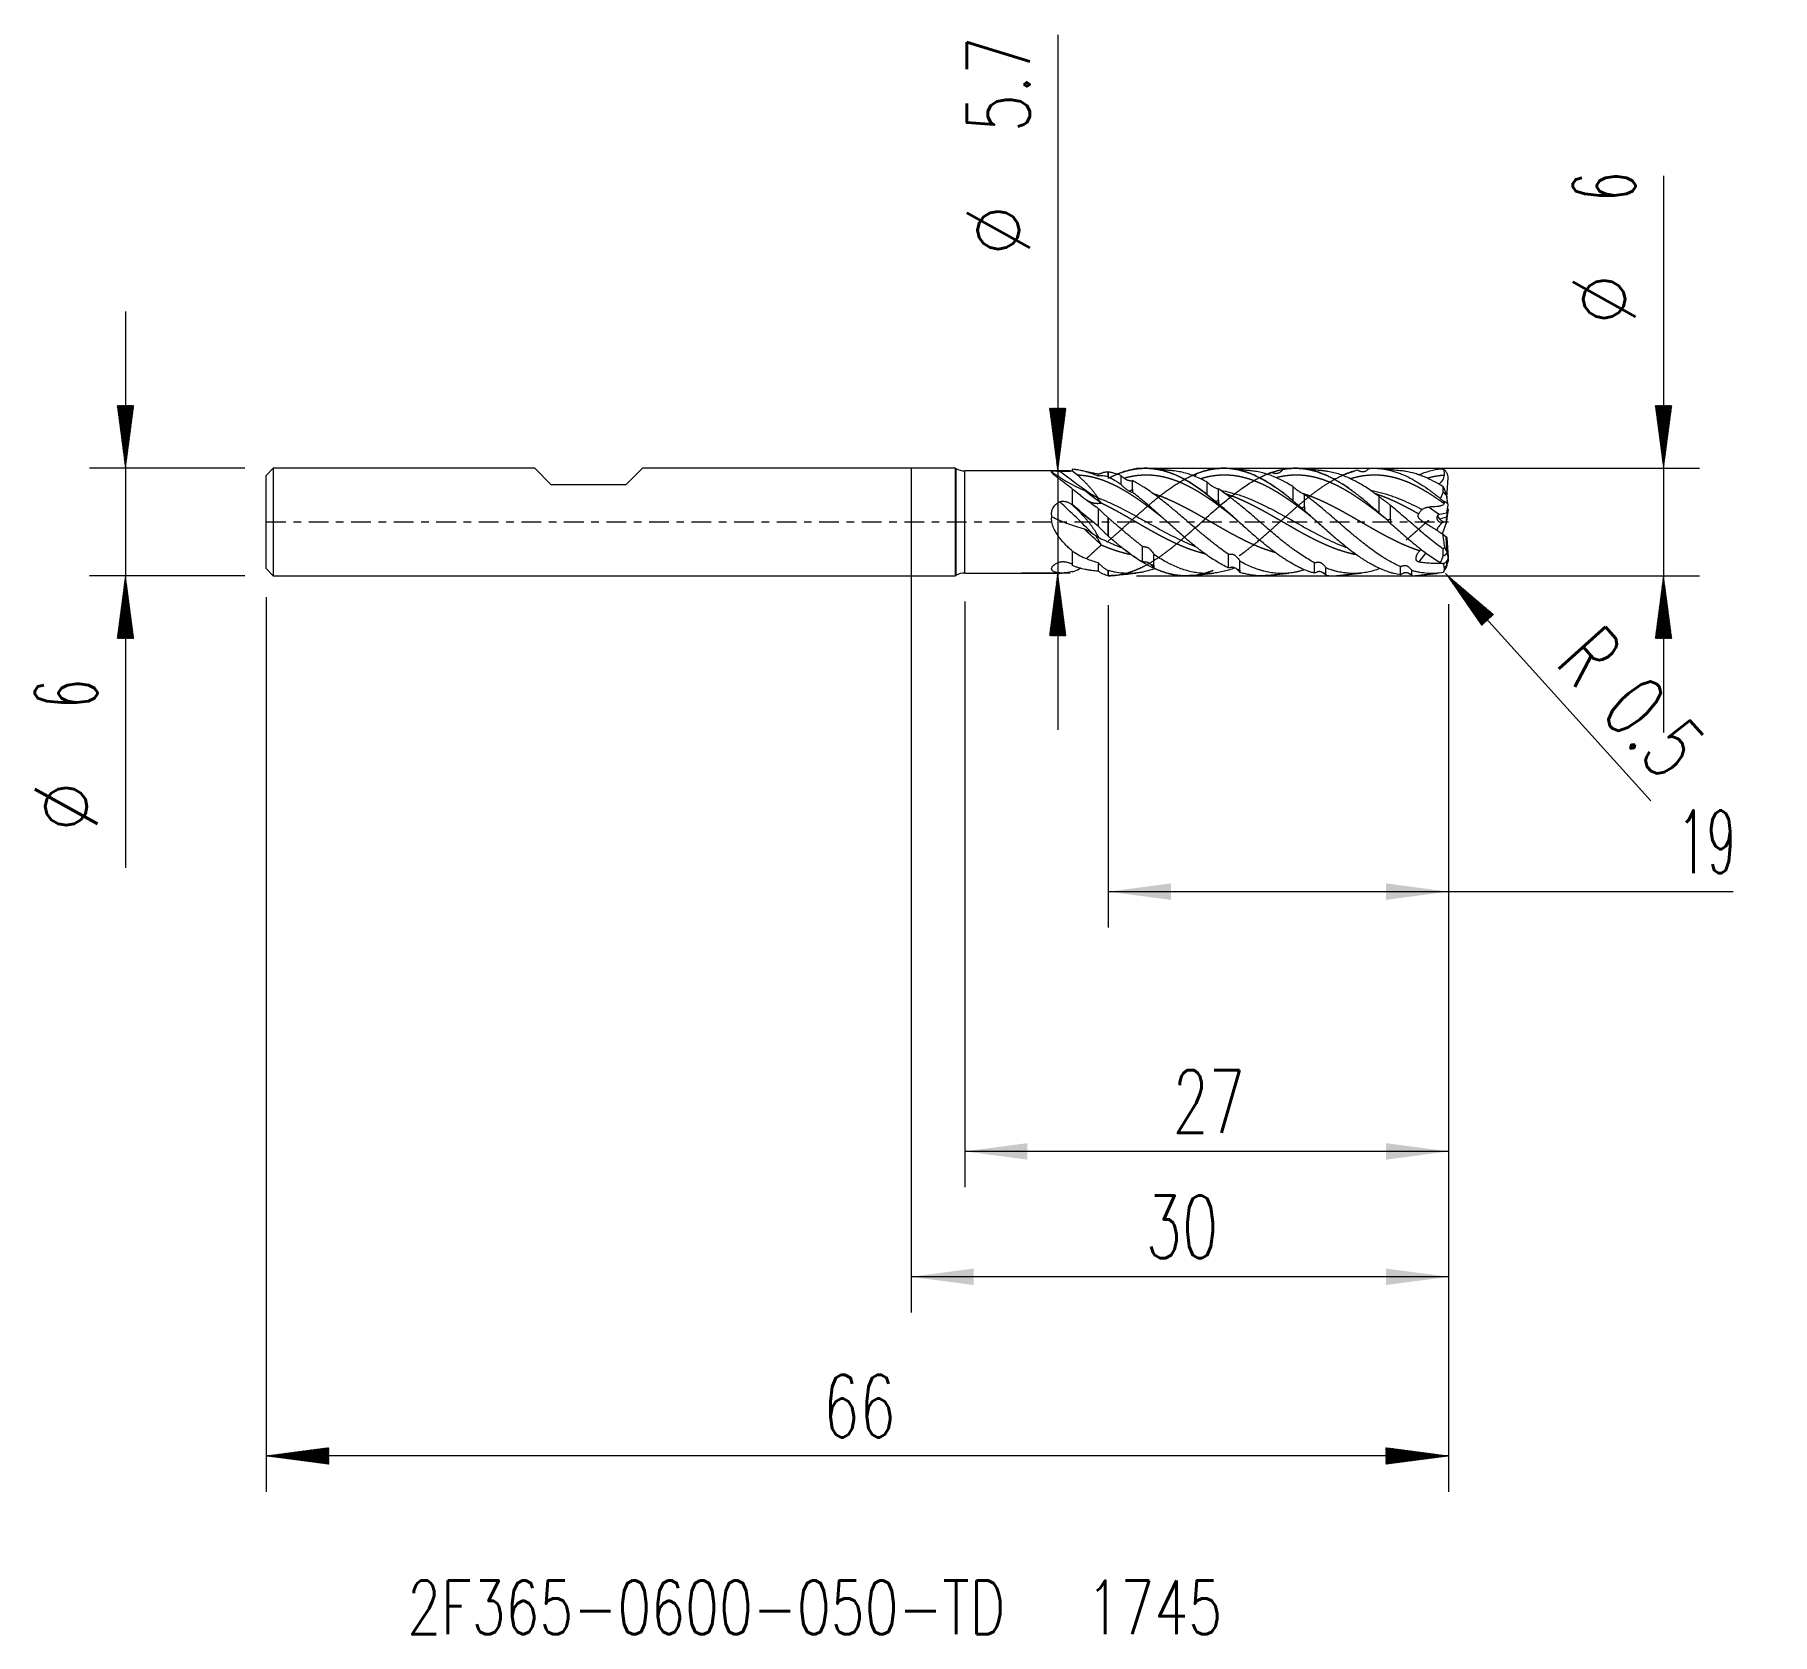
# Model space of a CAD drawing. Header units: millimetres. Extents: x -48.9 to 48.1, y -62.1 to 27.2.
import ezdxf

# ---------------------------------------------------------------- set-up
doc = ezdxf.new("R2010")
doc.units = ezdxf.units.MM
doc.linetypes.add('CENTER', pattern=[47.5, 22, -8.5, 8.5, -8.5])
for name, color, linetype in [('1', 4, 'Continuous'), ('2', 7, 'Continuous'), ('SK1', 4, 'Continuous'), ('SK2', 7, 'Continuous'), ('SK4', 2, 'CENTER'), ('SK6', 5, 'Continuous')]:
    doc.layers.add(name, color=color, linetype=linetype)
doc.styles.add('iso_b_vert', font='simplex.shx')
doc.dimstyles.get("Standard").update_dxf_attribs({"dimtxt": 0.18, "dimasz": 0.18, "dimexe": 0.18, "dimexo": 0.0625, "dimgap": 0.09, "dimtad": 1, "dimzin": 0, "dimdsep": 52, "dimtxsty": 'Standard', "dimcen": 0.09, "dimadec": 0, "dimazin": 0, "dimtfac": 1, "dimtdec": 4, "dimtofl": 0, "dimtmove": 0, "dimatfit": 3, "dimfxl": 1, "dimtolj": 1, "dimtzin": 0, "dimarcsym": 0})

msp = doc.modelspace()

# ---------------------------------------------------------------- texts
at = {"layer": '2', "lineweight": 18, "char_height": 3.5, "attachment_point": 7, "rotation": 90, "line_spacing_factor": 1.084337, "style": 'iso_b_vert'}
for s, insert in [('\\W0.5404;6', (40.435, 17.907)), ('%%c', (40.435, 10.935))]:
    msp.add_mtext(s, dxfattribs=dict(at, insert=insert))
at = {"layer": 'SK2', "lineweight": 18, "char_height": 3.5, "attachment_point": 7, "line_spacing_factor": 1.084337, "style": 'iso_b_vert'}
for s, insert, rotation in [('\\W0.7121;5.7', (6.62, 21.758), 90), ('%%c', (6.62, 14.785), 90), ('\\W0.6380;R', (35.9, -7.922), 312.06465), ('\\W0.5404;6', (-45.415, -10.408), 90), ('\\W0.7121;0.5', (38.368, -10.657), 312.06465), ('%%c', (-45.415, -17.381), 90)]:
    msp.add_mtext(s, dxfattribs=dict(at, insert=insert, rotation=rotation))
at = {"layer": 'SK2', "lineweight": 18, "insert": (-4.905, -51.103), "char_height": 3.5, "attachment_point": 7, "line_spacing_factor": 1.084337, "style": 'iso_b_vert'}
msp.add_mtext('\\W0.6740;66', dxfattribs=at)
at = {"layer": 'SK6', "lineweight": 18, "insert": (-28.124, -62.089), "char_height": 3, "attachment_point": 7, "line_spacing_factor": 1.084337, "style": 'iso_b_vert'}
msp.add_mtext('\\W0.7355;2F365-0600-050-TD   1745', dxfattribs=at)

# ---------------------------------------------------------------- blocks, each defined once
blk = doc.blocks.new('_U0')
at = {"layer": 'SK2', "lineweight": 13}
for p, q in [((0, -1.5875), (0, -44.135279)), ((30, -4.6375), (30, -44.135279)), ((30, -42.135279), (0, -42.135279))]:
    blk.add_line(p, q, dxfattribs=at)
at = {"layer": 'SK2', "lineweight": 18}
for points in [[(0, -42.135279), (3.499998, -41.674495), (3.500002, -42.596063)], [(30, -42.135279), (26.500002, -42.596063), (26.499998, -41.674495)]]:
    blk.add_solid(points, dxfattribs=at)
at = {"layer": 'SK2', "lineweight": 18, "insert": (13.095034, -41.102646), "char_height": 3.5, "attachment_point": 7, "line_spacing_factor": 1.084337, "style": 'iso_b_vert'}
blk.add_mtext('\\W0.6740;30', dxfattribs=at)
blk = doc.blocks.new('_U1')
at = {"layer": '2', "lineweight": 13}
for p, q in [((11, -4.6375), (11, -22.635279)), ((30, -4.6375), (30, -22.635279)), ((11, -20.635279), (45.889183, -20.635279))]:
    blk.add_line(p, q, dxfattribs=at)
at = {"layer": '2', "lineweight": 18}
for points in [[(11, -20.635279), (14.499998, -20.174495), (14.500002, -21.096063)], [(30, -20.635279), (26.500002, -21.096063), (26.499998, -20.174495)]]:
    blk.add_solid(points, dxfattribs=at)
at = {"layer": '2', "lineweight": 18, "insert": (42.768617, -19.602646), "char_height": 3.5, "attachment_point": 7, "line_spacing_factor": 1.084337, "style": 'iso_b_vert'}
blk.add_mtext('\\W0.5469;19', dxfattribs=at)
blk = doc.blocks.new('_U2')
at = {"layer": 'SK2', "lineweight": 13}
for p, q in [((2.997679, -4.4375), (2.997679, -37.135279)), ((30, -4.6375), (30, -37.135279)), ((30, -35.135279), (2.997679, -35.135279))]:
    blk.add_line(p, q, dxfattribs=at)
at = {"layer": 'SK2', "lineweight": 18}
for points in [[(2.997679, -35.135279), (6.497677, -34.674495), (6.497681, -35.596063)], [(30, -35.135279), (26.500002, -35.596063), (26.499998, -34.674495)]]:
    blk.add_solid(points, dxfattribs=at)
at = {"layer": 'SK2', "lineweight": 18, "insert": (14.593873, -34.102646), "char_height": 3.5, "attachment_point": 7, "line_spacing_factor": 1.084337, "style": 'iso_b_vert'}
blk.add_mtext('\\W0.6740;27', dxfattribs=at)

# ---------------------------------------------------------------- dimensions: what is measured, and where the dimension line sits
at = {"layer": '2', "lineweight": 18}
dim = msp.add_linear_dim(base=(11, -20.635), p1=(30, -3.05), p2=(11, -3.05), dimstyle='Standard', override={"dimtxt": 3.5, "dimasz": 3.5, "dimexe": 2, "dimexo": 1.5875, "dimgap": 1.75, "dimtad": 1, "dimtih": 1, "dimtoh": 0, "dimdec": 2, "dimlfac": 1, "dimzin": 8, "dimdsep": 46, "dimlunit": 2, "dimpost": '<>', "dimtxsty": 'iso_b_vert', "dimsah": 1, "dimse1": 0, "dimse2": 0, "dimsd1": 0, "dimsd2": 0, "dimclrd": 2, "dimclre": 2, "dimclrt": 2, "dimtol": 0, "dimtm": -0.1, "dimtfac": 1, "dimtdec": 2, "dimtofl": 1, "dimtmove": 0, "dimtzin": 8, "dimlwd": 13, "dimlwe": 13}, dxfattribs=at)
dim.commit()
dim.dimension.update_dxf_attribs({"geometry": '_U1', "text_midpoint": (44.236, -20.635)})
at = {"layer": 'SK2', "lineweight": 18}
for base, p2, picture, middle in [((0, -42.135), (0, 0), '_U0', (15, -42.135)), ((2.998, -35.135), (2.998, -2.85), '_U2', (16.499, -35.135))]:
    dim = msp.add_linear_dim(base=base, p1=(30, -3.05), p2=p2, dimstyle='Standard', override={"dimtxt": 3.5, "dimasz": 3.5, "dimexe": 2, "dimexo": 1.5875, "dimgap": 1.75, "dimtad": 1, "dimtih": 1, "dimtoh": 0, "dimdec": 2, "dimlfac": 1, "dimzin": 8, "dimdsep": 46, "dimlunit": 2, "dimpost": '<>', "dimtxsty": 'iso_b_vert', "dimsah": 1, "dimse1": 0, "dimse2": 0, "dimsd1": 0, "dimsd2": 0, "dimclrd": 2, "dimclre": 2, "dimclrt": 2, "dimtol": 0, "dimtm": -0.1, "dimtfac": 1, "dimtdec": 2, "dimtofl": 1, "dimtmove": 0, "dimtzin": 8, "dimlwd": 13, "dimlwe": 13}, dxfattribs=at)
    dim.commit()
    dim.dimension.update_dxf_attribs({"geometry": picture, "text_midpoint": middle})

# ---------------------------------------------------------------- hatches: boundary and pattern name
at = {"layer": '2', "lineweight": 13}
h = msp.add_hatch(dxfattribs=at)
h.set_pattern_fill('ANSI31', color=256, scale=0.0062, style=0)
h.paths.add_polyline_path([(42, 3), (41.539, 6.5), (42.461, 6.5)])
h = msp.add_hatch(dxfattribs=at)
h.set_pattern_fill('ANSI31', color=256, scale=0.0062, style=0)
h.paths.add_polyline_path([(42, -3), (42.461, -6.5), (41.539, -6.5)])
at = {"layer": 'SK2', "lineweight": 13}
h = msp.add_hatch(dxfattribs=at)
h.set_pattern_fill('ANSI31', color=256, scale=0.0062, style=0)
h.paths.add_polyline_path([(-43.85, 3), (-44.311, 6.5), (-43.389, 6.5)])
h = msp.add_hatch(dxfattribs=at)
h.set_pattern_fill('ANSI31', color=256, scale=0.0062, style=0)
h.paths.add_polyline_path([(8.185, 2.85), (7.724, 6.35), (8.646, 6.35)])
h = msp.add_hatch(dxfattribs=at)
h.set_pattern_fill('ANSI31', color=256, scale=0.0062, style=0)
h.paths.add_polyline_path([(8.185, -2.85), (8.646, -6.35), (7.724, -6.35)])
h = msp.add_hatch(dxfattribs=at)
h.set_pattern_fill('ANSI31', color=256, scale=0.0062, style=0)
h.paths.add_polyline_path([(29.835, -2.871), (32.522, -5.161), (31.838, -5.778)])
h = msp.add_hatch(dxfattribs=at)
h.set_pattern_fill('ANSI31', color=256, scale=0.0062, style=0)
h.paths.add_polyline_path([(-43.85, -3), (-43.389, -6.5), (-44.311, -6.5)])
h = msp.add_hatch(dxfattribs=at)
h.set_pattern_fill('ANSI31', color=256, scale=0.0062, style=0)
h.paths.add_polyline_path([(-36, -52.135), (-32.5, -51.674), (-32.5, -52.596)])
h = msp.add_hatch(dxfattribs=at)
h.set_pattern_fill('ANSI31', color=256, scale=0.0062, style=0)
h.paths.add_polyline_path([(30, -52.135), (26.5, -52.596), (26.5, -51.674)])

# ---------------------------------------------------------------- linework, layer by layer
at = {"layer": '1', "lineweight": 18}
for p, q in [((0, 3), (0, 0)), ((2.47, 3), (0, 3)), ((2.47, 3), (2.47, 0)), ((2.498, 2.984), (2.47, 3)), ((7.994, 2.85), (2.998, 2.85)), ((29.914, 1.363), (29.972, 2.466)), ((0, 0), (0, -3)), ((2.47, 0), (2.47, -3)), ((29.904, 0.494), (29.504, 0.42)), ((29.52, 0.176), (29.902, 0.288)), ((29.859, -0.077), (29.902, 0.288)), ((29.904, 0.185), (29.859, -0.077)), ((29.902, 0.288), (29.972, 0.692)), ((29.904, 0.494), (29.972, 0.958)), ((29.667, -0.653), (29.859, -0.077)), ((29.667, -0.67), (29.859, -0.832)), ((29.859, -0.832), (29.902, -0.888)), ((29.904, -1.533), (29.859, -0.832)), ((29.902, -0.888), (29.972, -1.956)), ((2.998, -2.85), (8.412, -2.85)), ((29.904, -2.227), (29.901, -2.175)), ((29.965, -2.003), (29.972, -2.116)), ((0, -3), (2.47, -3)), ((2.47, -3), (2.498, -2.984))]:
    msp.add_line(p, q, dxfattribs=at)
at = {"layer": '1', "lineweight": 13}
for p, q in [((2.498, 2.984), (2.498, 0)), ((2.998, 0), (2.998, 2.85)), ((2.498, 0), (2.498, -2.984)), ((2.998, -2.85), (2.998, 0)), ((28.926, 0.836), (29.504, 0.42)), ((28.728, -1.722), (28.351, -2.229))]:
    msp.add_line(p, q, dxfattribs=at)
at = {"layer": '1', "lineweight": 18}
for centre, start, end in [((2.998, 3.85), 240, 270), ((2.998, -3.85), 90, 120)]:
    msp.add_arc(centre, 1, start, end, dxfattribs=at)
at = {"layer": '1', "lineweight": 13}
for centre, major_axis, ratio, start_param, end_param in [((17.816, 58.673), (30.461, -64.338), 0.601736, -0.860867, -0.826371), ((17.816, -22.625), (48.73, -51.891), 0.139102, 1.87416, 1.912068), ((17.816, 56.35), (32.664, -63.248), 0.583024, -0.889822, -0.871678), ((17.816, -29.718), (48.019, -52.549), 0.2092, 1.942625, 1.96234)]:
    msp.add_ellipse(centre, major_axis=major_axis, ratio=ratio, start_param=start_param, end_param=end_param, dxfattribs=at)
at = {"layer": '1', "lineweight": 18}
msp.add_ellipse((29.62, -0.138), major_axis=(0.126, -0.556), ratio=0.694385, start_param=3.114571, end_param=-3.019116, dxfattribs=at)
for points, degree, knots in [([(10.443, 2.563), (10.322, 2.614), (10.201, 2.66), (10.02, 2.723), (9.96, 2.742), (9.839, 2.779), (9.779, 2.797), (9.598, 2.845), (9.478, 2.873), (9.299, 2.907), (9.239, 2.917), (9.119, 2.934), (9.06, 2.942), (9, 2.948)], 3, [0, 0, 0, 0, 0.25, 0.25, 0.375, 0.375, 0.5, 0.5, 0.75, 0.75, 0.875, 0.875, 1, 1, 1, 1]), ([(12.878, 2.995), (12.721, 2.986), (12.565, 2.968), (12.253, 2.912), (12.097, 2.874), (11.863, 2.804), (11.785, 2.778), (11.668, 2.735), (11.628, 2.721), (11.554, 2.692), (11.519, 2.678), (11.484, 2.663)], 3, [0, 0, 0, 0, 0.336276, 0.336276, 0.672552, 0.672552, 0.840689, 0.840689, 0.924758, 0.924758, 1, 1, 1, 1]), ([(12.719, 2.983), (12.949, 3.005), (13.375, 3.013), (13.97, 2.939), (14.566, 2.745), (15.161, 2.447), (15.526, 2.229), (15.695, 2.121)], 5, [0, 0, 0, 0, 0, 0, 0.386409, 0.716917, 1, 1, 1, 1, 1, 1]), ([(12.719, 0.46), (12.992, 0.704), (13.559, 1.199), (14.259, 1.774), (15.089, 2.345), (15.918, 2.726), (16.474, 2.884), (16.736, 2.936), (16.866, 2.956)], 5, [0, 0, 0, 0, 0, 0, 0.33, 0.683029, 0.844461, 1, 1, 1, 1, 1, 1]), ([(16.502, 1.55), (16.351, 1.667), (16.199, 1.779), (16.01, 1.912), (15.972, 1.938), (15.896, 1.99), (15.858, 2.015), (15.744, 2.09), (15.669, 2.139), (15.442, 2.278), (15.292, 2.364), (14.992, 2.521), (14.843, 2.592), (14.542, 2.718), (14.391, 2.773), (14.201, 2.831), (14.163, 2.842), (14.087, 2.864), (14.05, 2.874), (13.936, 2.902), (13.86, 2.918), (13.634, 2.961), (13.483, 2.981), (13.182, 3.002), (13.031, 3.003), (12.879, 2.995)], 3, [0, 0, 0, 0, 0.125, 0.125, 0.15625, 0.15625, 0.1875, 0.1875, 0.25, 0.25, 0.375, 0.375, 0.5, 0.5, 0.625, 0.625, 0.65625, 0.65625, 0.6875, 0.6875, 0.75, 0.75, 0.875, 0.875, 1, 1, 1, 1]), ([(19.376, 2.507), (19.233, 2.578), (19.091, 2.641), (18.806, 2.754), (18.664, 2.802), (18.45, 2.864), (18.378, 2.882), (18.235, 2.915), (18.164, 2.93), (17.95, 2.968), (17.807, 2.985), (17.592, 2.998), (17.521, 3), (17.378, 3), (17.307, 2.998), (17.164, 2.991), (17.092, 2.985), (16.949, 2.968), (16.878, 2.958), (16.663, 2.922), (16.521, 2.889), (16.236, 2.809), (16.094, 2.761), (15.951, 2.706)], 3, [0, 0, 0, 0, 0.125, 0.125, 0.25, 0.25, 0.3125, 0.3125, 0.375, 0.375, 0.5, 0.5, 0.5625, 0.5625, 0.625, 0.625, 0.6875, 0.6875, 0.75, 0.75, 0.875, 0.875, 1, 1, 1, 1]), ([(16.866, 2.956), (17.021, 2.98), (17.368, 3.012), (17.879, 2.987), (18.234, 2.919), (18.396, 2.877)], 3, [0, 0, 0, 0, 0.306434, 0.682423, 1, 1, 1, 1]), ([(19.588, 2.543), (19.788, 2.638), (20.056, 2.751), (20.464, 2.89), (21.079, 3.017), (21.902, 3.017), (22.733, 2.841), (23.495, 2.493), (24.118, 2.105), (24.534, 1.809), (24.742, 1.653)], 5, [0, 0, 0, 0, 0, 0, 0.194053, 0.260577, 0.395642, 0.596835, 0.798188, 1, 1, 1, 1, 1, 1]), ([(20.573, 2.763), (20.59, 2.774), (20.606, 2.785), (20.639, 2.81), (20.654, 2.823), (20.7, 2.866), (20.727, 2.898), (20.751, 2.934)], 3, [0, 0, 0, 0, 0.25, 0.25, 0.5, 0.5, 1, 1, 1, 1]), ([(26.102, 0.522), (26.046, 0.572), (25.991, 0.621), (25.879, 0.719), (25.768, 0.816), (25.656, 0.912), (25.545, 1.007), (25.489, 1.055), (25.322, 1.195), (25.21, 1.286), (25.043, 1.42), (24.987, 1.464), (24.876, 1.551), (24.82, 1.594), (24.708, 1.678), (24.653, 1.719), (24.541, 1.8), (24.485, 1.84), (24.318, 1.958), (24.207, 2.033), (24.04, 2.14), (23.984, 2.175), (23.873, 2.243), (23.817, 2.276), (23.649, 2.372), (23.538, 2.432), (23.371, 2.516), (23.315, 2.544), (23.203, 2.595), (23.147, 2.62), (22.98, 2.691), (22.869, 2.734), (22.646, 2.811), (22.534, 2.845), (22.311, 2.902), (22.2, 2.926), (21.977, 2.965), (21.866, 2.979), (21.643, 2.997), (21.532, 3.001), (21.309, 2.999), (21.197, 2.993), (21.03, 2.976), (20.974, 2.97), (20.863, 2.954), (20.807, 2.944), (20.751, 2.934)], 3, [0, 0, 0, 0, 0.03125, 0.03125, 0.0625, 0.09375, 0.09375, 0.125, 0.125, 0.1875, 0.1875, 0.21875, 0.21875, 0.25, 0.25, 0.28125, 0.28125, 0.3125, 0.3125, 0.375, 0.375, 0.40625, 0.40625, 0.4375, 0.4375, 0.5, 0.5, 0.53125, 0.53125, 0.5625, 0.5625, 0.625, 0.625, 0.6875, 0.6875, 0.75, 0.75, 0.8125, 0.8125, 0.875, 0.875, 0.9375, 0.9375, 0.96875, 0.96875, 1, 1, 1, 1]), ([(25.373, 2.841), (25.39, 2.849), (25.406, 2.859), (25.439, 2.88), (25.454, 2.892), (25.5, 2.93), (25.527, 2.958), (25.551, 2.991)], 3, [0, 0, 0, 0, 0.25, 0.25, 0.5, 0.5, 1, 1, 1, 1]), ([(25.551, 2.991), (25.632, 2.996), (25.713, 3), (25.875, 3), (25.956, 2.998), (26.118, 2.988), (26.199, 2.981), (26.361, 2.96), (26.442, 2.948), (26.604, 2.917), (26.685, 2.899), (26.847, 2.858), (26.928, 2.834), (27.09, 2.783), (27.171, 2.755), (27.334, 2.694), (27.414, 2.661), (27.657, 2.555), (27.818, 2.476), (28.06, 2.344), (28.141, 2.298), (28.303, 2.201), (28.384, 2.151), (28.626, 1.995), (28.787, 1.884), (29.109, 1.65), (29.27, 1.527), (29.432, 1.397)], 3, [0, 0, 0, 0, 0.0625, 0.0625, 0.125, 0.125, 0.1875, 0.1875, 0.25, 0.25, 0.3125, 0.3125, 0.375, 0.375, 0.4375, 0.4375, 0.5, 0.5, 0.625, 0.625, 0.6875, 0.6875, 0.75, 0.75, 0.875, 0.875, 1, 1, 1, 1]), ([(27.374, 2.854), (27.252, 2.867), (27.056, 2.887), (26.785, 2.916), (26.515, 2.945), (26.321, 2.967), (26.201, 2.98)], 3, [0, 0, 0, 0, 0.311124, 0.503434, 0.69307, 1, 1, 1, 1]), ([(28.346, 2.638), (28.391, 2.657), (28.437, 2.676), (28.588, 2.736), (28.694, 2.774), (29.01, 2.874), (29.22, 2.924), (29.432, 2.957)], 3, [0, 0, 0, 0, 0.125938, 0.125938, 0.417292, 0.417292, 1, 1, 1, 1]), ([(29.503, 2.967), (29.54, 2.97), (29.576, 2.969), (29.631, 2.962), (29.649, 2.959), (29.686, 2.949), (29.704, 2.943), (29.722, 2.936)], 3, [0, 0, 0, 0, 0.5, 0.5, 0.75, 0.75, 1, 1, 1, 1]), ([(29.972, 2.466), (29.975, 2.513), (29.97, 2.559), (29.955, 2.627), (29.948, 2.65), (29.932, 2.694), (29.923, 2.715), (29.901, 2.756), (29.889, 2.776), (29.862, 2.814), (29.847, 2.832), (29.815, 2.866), (29.798, 2.882), (29.771, 2.904), (29.762, 2.91), (29.742, 2.924), (29.733, 2.93), (29.722, 2.936)], 3, [0, 0, 0, 0, 0.25, 0.25, 0.375, 0.375, 0.5, 0.5, 0.625, 0.625, 0.75, 0.75, 0.875, 0.875, 0.9375, 0.9375, 1, 1, 1, 1]), ([(29.722, 2.936), (29.728, 2.91), (29.733, 2.884), (29.742, 2.832), (29.746, 2.806), (29.753, 2.727), (29.754, 2.675), (29.75, 2.622)], 3, [0, 0, 0, 0, 0.25, 0.25, 0.5, 0.5, 1, 1, 1, 1]), ([(7.847, 2.802), (7.846, 2.806), (7.845, 2.809), (7.844, 2.816), (7.844, 2.819), (7.848, 2.828), (7.853, 2.832), (7.866, 2.838), (7.871, 2.84), (7.883, 2.843), (7.903, 2.847), (7.93, 2.849), (7.962, 2.85), (7.973, 2.85), (7.997, 2.85), (8.01, 2.85), (8.05, 2.849), (8.078, 2.848), (8.124, 2.846), (8.14, 2.846), (8.172, 2.844), (8.189, 2.844), (8.239, 2.841), (8.274, 2.839), (8.309, 2.838)], 3, [0, 0, 0, 0, 0.0625, 0.0625, 0.125, 0.125, 0.25, 0.25, 0.3125, 0.3125, 0.375, 0.5, 0.5, 0.5625, 0.5625, 0.625, 0.625, 0.75, 0.75, 0.8125, 0.8125, 0.875, 0.875, 1, 1, 1, 1]), ([(9, 1.847), (8.932, 1.9), (8.865, 1.951), (8.735, 2.052), (8.671, 2.1), (8.545, 2.195), (8.484, 2.242), (8.365, 2.331), (8.307, 2.374), (8.224, 2.437), (8.197, 2.457), (8.158, 2.488), (8.145, 2.498), (8.119, 2.517), (8.106, 2.527), (8.069, 2.556), (8.046, 2.574), (8.001, 2.61), (7.98, 2.628), (7.951, 2.653), (7.941, 2.661), (7.924, 2.677), (7.916, 2.685), (7.893, 2.707), (7.879, 2.722), (7.859, 2.748), (7.851, 2.761), (7.845, 2.778), (7.844, 2.783), (7.844, 2.793), (7.845, 2.798), (7.847, 2.802)], 3, [0, 0, 0, 0, 0.125, 0.125, 0.25, 0.25, 0.375, 0.375, 0.5, 0.5, 0.5625, 0.5625, 0.59375, 0.59375, 0.625, 0.625, 0.6875, 0.6875, 0.75, 0.75, 0.78125, 0.78125, 0.8125, 0.8125, 0.875, 0.875, 0.9375, 0.9375, 0.96875, 0.96875, 1, 1, 1, 1]), ([(7.847, 2.802), (7.995, 2.699), (8.144, 2.598), (8.447, 2.403), (8.601, 2.308), (8.913, 2.128), (9.072, 2.042), (9.396, 1.881), (9.561, 1.805), (9.729, 1.736)], 3, [0, 0, 0, 0, 0.25, 0.25, 0.5, 0.5, 0.75, 0.75, 1, 1, 1, 1]), ([(8.309, 2.838), (8.316, 2.837), (8.323, 2.837), (8.337, 2.836), (8.344, 2.836), (8.366, 2.835), (8.38, 2.835), (8.41, 2.834), (8.425, 2.834), (8.455, 2.834), (8.471, 2.834), (8.516, 2.834), (8.546, 2.835), (8.591, 2.835), (8.605, 2.836), (8.635, 2.836), (8.649, 2.837), (8.693, 2.838), (8.721, 2.839), (8.776, 2.841), (8.803, 2.842), (8.856, 2.844), (8.882, 2.845), (8.932, 2.847), (8.957, 2.848), (8.981, 2.848)], 3, [0, 0, 0, 0, 0.03125, 0.03125, 0.0625, 0.0625, 0.125, 0.125, 0.1875, 0.1875, 0.25, 0.25, 0.375, 0.375, 0.4375, 0.4375, 0.5, 0.5, 0.625, 0.625, 0.75, 0.75, 0.875, 0.875, 1, 1, 1, 1]), ([(10.443, 1.348), (10.438, 1.354), (10.428, 1.367), (10.412, 1.386), (10.396, 1.407), (10.38, 1.428), (10.363, 1.45), (10.345, 1.474), (10.318, 1.51), (10.282, 1.557), (10.237, 1.616), (10.193, 1.674), (10.149, 1.731), (10.106, 1.785), (10.063, 1.838), (10.017, 1.893), (9.967, 1.951), (9.911, 2.013), (9.852, 2.076), (9.79, 2.141), (9.725, 2.207), (9.657, 2.275), (9.585, 2.344), (9.511, 2.413), (9.434, 2.485), (9.354, 2.557), (9.299, 2.605), (9.271, 2.63)], 3, [0, 0, 0, 0, 0.015255, 0.031154, 0.047696, 0.064881, 0.08271, 0.101182, 0.120296, 0.166441, 0.21116, 0.254456, 0.296333, 0.336797, 0.375851, 0.413503, 0.459025, 0.506084, 0.554687, 0.604844, 0.656561, 0.709847, 0.764706, 0.821146, 0.879172, 0.938788, 1, 1, 1, 1]), ([(9.271, 2.63), (9.417, 2.624), (9.599, 2.61), (9.835, 2.578), (10.107, 2.523), (10.434, 2.431), (10.653, 2.359), (10.889, 2.27), (11.125, 2.17), (11.361, 2.058), (11.597, 1.937), (11.834, 1.805), (12.07, 1.664), (12.288, 1.527), (12.524, 1.371), (12.761, 1.208), (12.997, 1.039), (13.215, 0.878), (13.451, 0.7), (13.645, 0.55), (13.785, 0.442), (13.889, 0.361), (13.956, 0.308), (13.969, 0.298)], 5, [0, 0, 0, 0, 0, 0, 0.154748, 0.193435, 0.251465, 0.290152, 0.348183, 0.38687, 0.4449, 0.502931, 0.541618, 0.599648, 0.638335, 0.696366, 0.735053, 0.793083, 0.851114, 0.889801, 0.928488, 0.986518, 1, 1, 1, 1, 1, 1]), ([(10.443, 2.667), (10.443, 2.667), (10.443, 2.67), (10.443, 2.64), (10.443, 2.575), (10.443, 2.563)], 3, [0, 0, 0, 0, 0.030114, 0.833774, 1, 1, 1, 1]), ([(11, 2.508), (10.952, 2.526), (10.905, 2.54), (10.811, 2.562), (10.764, 2.571), (10.695, 2.578), (10.671, 2.579), (10.625, 2.581), (10.602, 2.581), (10.534, 2.578), (10.489, 2.572), (10.443, 2.563)], 3, [0, 0, 0, 0, 0.25, 0.25, 0.5, 0.5, 0.625, 0.625, 0.75, 0.75, 1, 1, 1, 1]), ([(10.719, 2.769), (10.739, 2.774), (10.759, 2.779), (10.804, 2.787), (10.828, 2.79), (10.901, 2.798), (10.95, 2.799), (11, 2.797)], 3, [0, 0, 0, 0, 0.224005, 0.224005, 0.48267, 0.48267, 1, 1, 1, 1]), ([(11, 2.508), (11.001, 2.546), (11.001, 2.581), (11.002, 2.643), (11.002, 2.671), (11.003, 2.719), (11.003, 2.74), (11.004, 2.774), (11.004, 2.787), (11.004, 2.797)], 3, [0, 0, 0, 0, 0.25, 0.25, 0.5, 0.5, 0.75, 0.75, 1, 1, 1, 1]), ([(11.702, 2.109), (11.644, 2.146), (11.585, 2.183), (11.497, 2.236), (11.468, 2.254), (11.409, 2.288), (11.38, 2.305), (11.233, 2.389), (11.117, 2.451), (11, 2.508)], 3, [0, 0, 0, 0, 0.25, 0.25, 0.375, 0.375, 0.5, 0.5, 1, 1, 1, 1]), ([(11.707, 2.596), (11.591, 2.639), (11.474, 2.678), (11.298, 2.728), (11.24, 2.743), (11.152, 2.765), (11.122, 2.772), (11.063, 2.785), (11.034, 2.791), (11.004, 2.797)], 3, [0, 0, 0, 0, 0.5, 0.5, 0.75, 0.75, 0.875, 0.875, 1, 1, 1, 1]), ([(11.707, 2.596), (11.707, 2.568), (11.706, 2.538), (11.706, 2.486), (11.705, 2.468), (11.705, 2.431), (11.705, 2.411), (11.704, 2.35), (11.704, 2.306), (11.703, 2.212), (11.703, 2.162), (11.702, 2.109)], 3, [0, 0, 0, 0, 0.25, 0.25, 0.375, 0.375, 0.5, 0.5, 0.75, 0.75, 1, 1, 1, 1]), ([(12.173, 1.729), (12.153, 1.739), (12.134, 1.75), (12.094, 1.772), (12.074, 1.784), (12.044, 1.804), (12.034, 1.811), (12.014, 1.825), (12.003, 1.832), (11.972, 1.855), (11.952, 1.871), (11.922, 1.897), (11.913, 1.906), (11.898, 1.919), (11.893, 1.924), (11.884, 1.933), (11.879, 1.938), (11.855, 1.961), (11.836, 1.979), (11.779, 2.035), (11.741, 2.072), (11.702, 2.109)], 3, [0, 0, 0, 0, 0.125, 0.125, 0.25, 0.25, 0.3125, 0.3125, 0.375, 0.375, 0.5, 0.5, 0.5625, 0.5625, 0.59375, 0.59375, 0.625, 0.625, 0.75, 0.75, 1, 1, 1, 1]), ([(11.707, 2.596), (11.736, 2.573), (11.765, 2.549), (11.808, 2.514), (11.823, 2.502), (11.852, 2.479), (11.867, 2.467), (11.886, 2.452), (11.889, 2.449), (11.897, 2.444), (11.908, 2.435), (11.919, 2.427), (11.942, 2.412), (11.958, 2.402), (11.981, 2.389), (11.989, 2.385), (12.005, 2.377), (12.013, 2.373), (12.036, 2.362), (12.067, 2.35), (12.096, 2.339), (12.125, 2.33), (12.139, 2.326), (12.18, 2.316), (12.205, 2.311), (12.253, 2.304), (12.276, 2.303), (12.307, 2.303), (12.317, 2.303), (12.337, 2.305), (12.346, 2.306), (12.355, 2.308)], 3, [0, 0, 0, 0, 0.125, 0.125, 0.1875, 0.1875, 0.25, 0.25, 0.265625, 0.265625, 0.28125, 0.3125, 0.3125, 0.375, 0.375, 0.40625, 0.40625, 0.4375, 0.4375, 0.5, 0.5625, 0.5625, 0.625, 0.625, 0.75, 0.75, 0.875, 0.875, 0.9375, 0.9375, 1, 1, 1, 1]), ([(11.911, 2.46), (11.946, 2.47), (12.018, 2.489), (12.144, 2.521), (12.307, 2.556), (12.524, 2.593), (12.761, 2.62), (12.997, 2.634), (13.215, 2.635), (13.451, 2.623), (13.687, 2.598), (13.905, 2.564), (14.142, 2.515), (14.396, 2.447), (14.632, 2.371), (14.85, 2.29), (15.087, 2.192), (15.323, 2.083), (15.541, 1.973), (15.777, 1.845), (16.013, 1.706), (16.25, 1.56), (16.468, 1.417), (16.704, 1.256), (16.94, 1.089), (17.176, 0.916), (17.413, 0.739), (17.626, 0.575), (17.786, 0.451), (17.89, 0.369), (17.959, 0.316), (17.973, 0.305)], 5, [0, 0, 0, 0, 0, 0, 0.029236, 0.059215, 0.104183, 0.134163, 0.179131, 0.2241, 0.254079, 0.284058, 0.329027, 0.373996, 0.403975, 0.448944, 0.493912, 0.523891, 0.553871, 0.598839, 0.643808, 0.673787, 0.718756, 0.748735, 0.793704, 0.823683, 0.868652, 0.91362, 0.9436, 0.988568, 1, 1, 1, 1, 1, 1]), ([(12.352, 1.823), (12.352, 1.918), (12.353, 2.005), (12.354, 2.127), (12.354, 2.166), (12.354, 2.221), (12.354, 2.239), (12.354, 2.275), (12.354, 2.292), (12.355, 2.308)], 3, [0, 0, 0, 0, 0.5, 0.5, 0.75, 0.75, 0.875, 0.875, 1, 1, 1, 1]), ([(17.707, -1.795), (17.595, -1.719), (17.483, -1.641), (17.261, -1.48), (17.15, -1.397), (16.984, -1.269), (16.928, -1.226), (16.817, -1.138), (16.762, -1.094), (16.595, -0.96), (16.483, -0.869), (16.315, -0.73), (16.259, -0.683), (16.146, -0.588), (16.09, -0.54), (15.922, -0.398), (15.811, -0.302), (15.588, -0.11), (15.477, -0.015), (15.256, 0.177), (15.145, 0.272), (14.922, 0.462), (14.811, 0.557), (14.643, 0.698), (14.587, 0.745), (14.503, 0.815), (14.475, 0.838), (14.418, 0.884), (14.39, 0.907), (14.25, 1.022), (14.139, 1.112), (13.916, 1.286), (13.805, 1.371), (13.583, 1.536), (13.472, 1.617), (13.25, 1.772), (13.138, 1.846), (12.971, 1.954), (12.915, 1.989), (12.803, 2.058), (12.746, 2.092), (12.578, 2.19), (12.466, 2.251), (12.355, 2.308)], 3, [0, 0, 0, 0, 0.0625, 0.0625, 0.125, 0.125, 0.15625, 0.15625, 0.1875, 0.1875, 0.25, 0.25, 0.28125, 0.28125, 0.3125, 0.3125, 0.375, 0.375, 0.4375, 0.4375, 0.5, 0.5, 0.5625, 0.5625, 0.59375, 0.59375, 0.609375, 0.609375, 0.625, 0.625, 0.6875, 0.6875, 0.75, 0.75, 0.8125, 0.8125, 0.875, 0.875, 0.90625, 0.90625, 0.9375, 0.9375, 1, 1, 1, 1]), ([(16.508, 2.234), (16.45, 2.265), (16.364, 2.311), (16.277, 2.354), (16.219, 2.382), (16.19, 2.396), (16.046, 2.464), (15.931, 2.514), (15.76, 2.581), (15.702, 2.602), (15.588, 2.643), (15.531, 2.662), (15.36, 2.715), (15.246, 2.746), (15.018, 2.798), (14.903, 2.82), (14.737, 2.843), (14.685, 2.85), (14.633, 2.855)], 3, [0, 0, 0, 0, 0.091743, 0.137615, 0.137615, 0.183486, 0.183486, 0.366972, 0.366972, 0.458716, 0.458716, 0.550459, 0.550459, 0.733945, 0.733945, 0.917431, 0.917431, 1, 1, 1, 1]), ([(15.695, 2.121), (16.048, 1.897), (16.593, 1.494), (17.332, 0.873), (17.851, 0.415), (18.177, 0.121), (18.311, 0)], 3, [0, 0, 0, 0, 0.408228, 0.628051, 0.847125, 1, 1, 1, 1]), ([(15.811, 2.538), (15.815, 2.541), (15.819, 2.544), (15.839, 2.563), (15.854, 2.579), (15.9, 2.629), (15.927, 2.666), (15.951, 2.706)], 3, [0, 0, 0, 0, 0.071424, 0.071424, 0.380949, 0.380949, 1, 1, 1, 1]), ([(16.141, 2.421), (16.167, 2.429), (16.228, 2.447), (16.344, 2.481), (16.497, 2.519), (16.704, 2.563), (16.94, 2.601), (17.176, 2.624), (17.413, 2.636), (17.649, 2.633), (17.885, 2.617), (18.103, 2.591), (18.339, 2.55), (18.576, 2.497), (18.812, 2.43), (19.03, 2.358), (19.266, 2.269), (19.502, 2.168), (19.721, 2.065), (19.957, 1.944), (20.211, 1.803), (20.447, 1.662), (20.666, 1.525), (20.902, 1.368), (21.138, 1.205), (21.356, 1.05), (21.592, 0.876), (21.829, 0.697), (22.029, 0.543), (22.174, 0.43), (22.283, 0.344), (22.338, 0.301), (22.357, 0.287)], 5, [0, 0, 0, 0, 0, 0, 0.020341, 0.04958, 0.093437, 0.122675, 0.166533, 0.21039, 0.239629, 0.283486, 0.312724, 0.356582, 0.38582, 0.429678, 0.473535, 0.502773, 0.532012, 0.575869, 0.619727, 0.648965, 0.692822, 0.73668, 0.765918, 0.795157, 0.839014, 0.882871, 0.91211, 0.955967, 0.985206, 1, 1, 1, 1, 1, 1]), ([(16.508, 2.234), (16.507, 2.188), (16.507, 2.14), (16.506, 2.062), (16.506, 2.036), (16.505, 1.981), (16.505, 1.953), (16.504, 1.867), (16.504, 1.807), (16.503, 1.683), (16.503, 1.618), (16.502, 1.55)], 3, [0, 0, 0, 0, 0.25, 0.25, 0.375, 0.375, 0.5, 0.5, 0.75, 0.75, 1, 1, 1, 1]), ([(16.508, 2.234), (16.536, 2.209), (16.565, 2.185), (16.609, 2.149), (16.623, 2.137), (16.653, 2.113), (16.667, 2.101), (16.69, 2.083), (16.697, 2.077), (16.712, 2.065), (16.72, 2.06), (16.742, 2.043), (16.758, 2.033), (16.781, 2.018), (16.789, 2.013), (16.805, 2.003), (16.813, 1.998), (16.836, 1.984), (16.867, 1.967), (16.896, 1.952), (16.924, 1.937), (16.938, 1.93), (16.979, 1.91), (17.005, 1.899), (17.053, 1.878), (17.075, 1.869), (17.107, 1.858), (17.117, 1.854), (17.136, 1.848), (17.145, 1.845), (17.154, 1.843)], 3, [0, 0, 0, 0, 0.125, 0.125, 0.1875, 0.1875, 0.25, 0.25, 0.28125, 0.28125, 0.3125, 0.3125, 0.375, 0.375, 0.40625, 0.40625, 0.4375, 0.4375, 0.5, 0.5625, 0.5625, 0.625, 0.625, 0.75, 0.75, 0.875, 0.875, 0.9375, 0.9375, 1, 1, 1, 1]), ([(18.311, -1.888), (18.446, -1.794), (18.696, -1.612), (19.199, -1.221), (19.956, -0.572), (20.967, 0.356), (21.934, 1.222), (22.97, 2.016), (23.753, 2.472), (24.282, 2.699), (24.557, 2.794), (24.742, 2.846)], 5, [0, 0, 0, 0, 0, 0, 0.104788, 0.194207, 0.391419, 0.588587, 0.785833, 0.856508, 1, 1, 1, 1, 1, 1]), ([(18.311, 1.763), (18.369, 1.805), (18.796, 2.11), (19.221, 2.368), (19.588, 2.543)], 3, [0, 0, 0, 0, 0.135672, 1, 1, 1, 1]), ([(18.396, 2.877), (18.676, 2.806), (19.527, 2.511), (20.568, 1.877), (21.685, 0.915), (22.954, -0.272), (23.942, -1.124), (24.361, -1.46), (24.589, -1.633), (24.742, -1.745)], 5, [0, 0, 0, 0, 0, 0, 0.2211, 0.67, 0.820468, 0.879713, 1, 1, 1, 1, 1, 1]), ([(21.306, 1.978), (21.194, 2.048), (21.082, 2.115), (20.915, 2.209), (20.86, 2.239), (20.749, 2.298), (20.693, 2.327), (20.527, 2.409), (20.416, 2.46), (20.194, 2.554), (20.082, 2.597), (19.915, 2.654), (19.859, 2.673), (19.775, 2.698), (19.747, 2.707), (19.691, 2.723), (19.662, 2.73), (19.522, 2.767), (19.41, 2.792), (19.197, 2.83), (19.096, 2.844), (18.995, 2.855)], 3, [0, 0, 0, 0, 0.144739, 0.144739, 0.217108, 0.217108, 0.289478, 0.289478, 0.434216, 0.434216, 0.578955, 0.578955, 0.651324, 0.651324, 0.687509, 0.687509, 0.723694, 0.723694, 0.868433, 0.868433, 1, 1, 1, 1]), ([(21.302, 1.2), (21.222, 1.266), (21.141, 1.331), (20.981, 1.459), (20.901, 1.522), (20.74, 1.645), (20.66, 1.705), (20.499, 1.822), (20.419, 1.879), (20.258, 1.989), (20.178, 2.043), (20.018, 2.146), (19.937, 2.196), (19.697, 2.34), (19.537, 2.428), (19.376, 2.507)], 3, [0, 0, 0, 0, 0.125, 0.125, 0.25, 0.25, 0.375, 0.375, 0.5, 0.5, 0.625, 0.625, 0.75, 0.75, 1, 1, 1, 1]), ([(20.573, 2.763), (20.554, 2.752), (20.534, 2.741), (20.495, 2.724), (20.475, 2.716), (20.444, 2.708), (20.434, 2.705), (20.414, 2.701), (20.403, 2.7), (20.372, 2.696), (20.352, 2.696), (20.322, 2.699), (20.313, 2.7), (20.298, 2.703), (20.293, 2.704), (20.284, 2.707), (20.279, 2.708), (20.255, 2.715), (20.236, 2.721), (20.179, 2.737), (20.14, 2.747), (20.102, 2.757)], 3, [0, 0, 0, 0, 0.125, 0.125, 0.25, 0.25, 0.3125, 0.3125, 0.375, 0.375, 0.5, 0.5, 0.5625, 0.5625, 0.59375, 0.59375, 0.625, 0.625, 0.75, 0.75, 1, 1, 1, 1]), ([(20.389, 2.488), (20.401, 2.491), (20.467, 2.508), (20.569, 2.532), (20.708, 2.561), (20.902, 2.593), (21.138, 2.62), (21.356, 2.633), (21.592, 2.635), (21.829, 2.623), (22.065, 2.598), (22.283, 2.563), (22.519, 2.513), (22.755, 2.451), (22.992, 2.376), (23.228, 2.289), (23.464, 2.191), (23.7, 2.081), (23.918, 1.971), (24.155, 1.842), (24.391, 1.704), (24.627, 1.557), (24.845, 1.415), (25.081, 1.254), (25.318, 1.086), (25.536, 0.927), (25.772, 0.75), (26.026, 0.555), (26.227, 0.399), (26.373, 0.284), (26.483, 0.198), (26.538, 0.154), (26.539, 0.153)], 5, [0, 0, 0, 0, 0, 0, 0.00949, 0.053815, 0.083365, 0.112915, 0.157241, 0.201566, 0.231116, 0.275441, 0.304992, 0.349317, 0.378867, 0.423192, 0.467518, 0.497068, 0.541393, 0.570943, 0.615268, 0.644819, 0.689144, 0.733469, 0.763019, 0.79257, 0.836895, 0.88122, 0.91077, 0.955096, 0.999421, 1, 1, 1, 1, 1, 1]), ([(21.306, 1.978), (21.306, 1.923), (21.306, 1.865), (21.305, 1.775), (21.305, 1.744), (21.304, 1.682), (21.304, 1.65), (21.304, 1.552), (21.303, 1.484), (21.303, 1.345), (21.302, 1.274), (21.302, 1.2)], 3, [0, 0, 0, 0, 0.25, 0.25, 0.375, 0.375, 0.5, 0.5, 0.75, 0.75, 1, 1, 1, 1]), ([(21.306, 1.978), (21.335, 1.953), (21.364, 1.929), (21.408, 1.893), (21.423, 1.881), (21.452, 1.857), (21.467, 1.845), (21.485, 1.83), (21.489, 1.827), (21.496, 1.821), (21.508, 1.813), (21.519, 1.804), (21.542, 1.787), (21.558, 1.776), (21.589, 1.755), (21.605, 1.744), (21.636, 1.724), (21.667, 1.705), (21.696, 1.687), (21.725, 1.669), (21.739, 1.661), (21.78, 1.636), (21.805, 1.621), (21.853, 1.593), (21.876, 1.58), (21.907, 1.562), (21.917, 1.557), (21.937, 1.546), (21.946, 1.542), (21.955, 1.537)], 3, [0, 0, 0, 0, 0.125, 0.125, 0.1875, 0.1875, 0.25, 0.25, 0.265625, 0.265625, 0.28125, 0.3125, 0.3125, 0.375, 0.375, 0.4375, 0.4375, 0.5, 0.5625, 0.5625, 0.625, 0.625, 0.75, 0.75, 0.875, 0.875, 0.9375, 0.9375, 1, 1, 1, 1]), ([(26.107, 1.434), (25.995, 1.517), (25.884, 1.598), (25.662, 1.753), (25.551, 1.828), (25.329, 1.972), (25.218, 2.041), (25.05, 2.14), (24.994, 2.172), (24.882, 2.234), (24.825, 2.264), (24.657, 2.352), (24.545, 2.406), (24.323, 2.506), (24.211, 2.552), (23.989, 2.635), (23.878, 2.672), (23.656, 2.737), (23.545, 2.765), (23.377, 2.8), (23.322, 2.81), (23.237, 2.824), (23.209, 2.829), (23.153, 2.837), (23.125, 2.841), (23.067, 2.848), (23.038, 2.852), (23.008, 2.855)], 3, [0, 0, 0, 0, 0.107953, 0.107953, 0.215907, 0.215907, 0.32386, 0.32386, 0.377837, 0.377837, 0.431814, 0.431814, 0.539767, 0.539767, 0.647721, 0.647721, 0.755674, 0.755674, 0.863628, 0.863628, 0.917605, 0.917605, 0.944593, 0.944593, 0.971581, 0.971581, 1, 1, 1, 1]), ([(24.902, 2.889), (24.791, 2.862), (24.679, 2.83), (24.512, 2.775), (24.456, 2.755), (24.345, 2.714), (24.289, 2.692), (24.183, 2.648), (24.133, 2.627), (24.083, 2.605)], 3, [0, 0, 0, 0, 0.408247, 0.408247, 0.61237, 0.61237, 0.816494, 0.816494, 1, 1, 1, 1]), ([(24.514, 2.421), (24.537, 2.428), (24.614, 2.451), (24.727, 2.483), (24.877, 2.521), (25.081, 2.564), (25.318, 2.601), (25.536, 2.623), (25.772, 2.635), (26.026, 2.633), (26.263, 2.617), (26.481, 2.59), (26.717, 2.549), (26.953, 2.495), (27.171, 2.435), (27.407, 2.357), (27.644, 2.267), (27.88, 2.166), (28.098, 2.063), (28.334, 1.942), (28.57, 1.811), (28.807, 1.671), (29.043, 1.523), (29.279, 1.366), (29.468, 1.236), (29.602, 1.141), (29.7, 1.07), (29.743, 1.039), (29.75, 1.034)], 5, [0, 0, 0, 0, 0, 0, 0.021552, 0.073614, 0.108322, 0.14303, 0.195092, 0.247153, 0.281861, 0.333923, 0.385985, 0.420693, 0.455401, 0.507462, 0.559524, 0.594232, 0.646294, 0.681002, 0.733064, 0.767771, 0.819833, 0.871895, 0.906603, 0.958665, 0.993373, 1, 1, 1, 1, 1, 1]), ([(25.373, 2.841), (25.353, 2.831), (25.334, 2.823), (25.295, 2.81), (25.275, 2.805), (25.244, 2.799), (25.234, 2.798), (25.214, 2.796), (25.203, 2.796), (25.172, 2.796), (25.152, 2.797), (25.122, 2.804), (25.113, 2.806), (25.098, 2.811), (25.093, 2.813), (25.084, 2.817), (25.079, 2.819), (25.055, 2.828), (25.036, 2.836), (24.979, 2.859), (24.941, 2.874), (24.902, 2.889)], 3, [0, 0, 0, 0, 0.125, 0.125, 0.25, 0.25, 0.3125, 0.3125, 0.375, 0.375, 0.5, 0.5, 0.5625, 0.5625, 0.59375, 0.59375, 0.625, 0.625, 0.75, 0.75, 1, 1, 1, 1]), ([(29.693, 1.97), (29.521, 2.078), (29.349, 2.178), (29.005, 2.36), (28.833, 2.442), (28.575, 2.55), (28.488, 2.584), (28.358, 2.631), (28.314, 2.646), (28.227, 2.674), (28.184, 2.688), (27.967, 2.752), (27.795, 2.792), (27.538, 2.835), (27.453, 2.846), (27.368, 2.855)], 3, [0, 0, 0, 0, 0.222488, 0.222488, 0.444976, 0.444976, 0.55622, 0.55622, 0.611842, 0.611842, 0.667464, 0.667464, 0.889952, 0.889952, 1, 1, 1, 1]), ([(28.809, 2.453), (28.863, 2.468), (28.953, 2.493), (29.098, 2.529), (29.28, 2.566), (29.468, 2.595), (29.602, 2.61), (29.7, 2.618), (29.743, 2.622), (29.75, 2.622)], 5, [0, 0, 0, 0, 0, 0, 0.287498, 0.480538, 0.770099, 0.963139, 1, 1, 1, 1, 1, 1]), ([(29.75, 2.622), (29.746, 2.573), (29.733, 2.5), (29.709, 2.43), (29.694, 2.395), (29.689, 2.384), (29.678, 2.361), (29.649, 2.307), (29.612, 2.258), (29.57, 2.212), (29.561, 2.203), (29.543, 2.186), (29.516, 2.161), (29.487, 2.138), (29.459, 2.118), (29.45, 2.112), (29.442, 2.106)], 3, [0, 0, 0, 0, 0.237516, 0.356273, 0.356273, 0.415652, 0.415652, 0.475031, 0.712547, 0.712547, 0.771926, 0.771926, 0.831304, 0.950062, 0.950062, 1, 1, 1, 1]), ([(29.693, 1.658), (29.69, 1.714), (29.691, 1.768), (29.693, 1.872), (29.694, 1.922), (29.693, 1.97)], 3, [0, 0, 0, 0, 0.5, 0.5, 1, 1, 1, 1]), ([(29.768, 1.865), (29.768, 1.867), (29.767, 1.87), (29.764, 1.876), (29.762, 1.88), (29.756, 1.89), (29.751, 1.898), (29.741, 1.912), (29.738, 1.917), (29.73, 1.927), (29.726, 1.932), (29.717, 1.942), (29.713, 1.947), (29.703, 1.958), (29.698, 1.964), (29.693, 1.97)], 3, [0, 0, 0, 0, 0.125, 0.125, 0.25, 0.25, 0.5, 0.5, 0.625, 0.625, 0.75, 0.75, 0.875, 0.875, 1, 1, 1, 1]), ([(7.857, 0.294), (7.85, 0.337), (7.846, 0.381), (7.844, 0.445), (7.844, 0.467), (7.846, 0.51), (7.848, 0.532), (7.857, 0.596), (7.867, 0.638), (7.887, 0.698), (7.894, 0.718), (7.907, 0.748), (7.912, 0.757), (7.921, 0.777), (7.947, 0.824), (7.977, 0.867), (8.018, 0.916), (8.032, 0.932), (8.063, 0.962), (8.078, 0.976), (8.127, 1.018), (8.161, 1.043), (8.215, 1.078), (8.233, 1.089), (8.271, 1.11), (8.29, 1.12), (8.309, 1.13)], 3, [0, 0, 0, 0, 0.125, 0.125, 0.1875, 0.1875, 0.25, 0.25, 0.375, 0.375, 0.4375, 0.4375, 0.46875, 0.46875, 0.5, 0.625, 0.625, 0.6875, 0.6875, 0.75, 0.75, 0.875, 0.875, 0.9375, 0.9375, 1, 1, 1, 1]), ([(8.309, 1.13), (8.316, 1.133), (8.323, 1.136), (8.337, 1.141), (8.344, 1.144), (8.366, 1.15), (8.38, 1.154), (8.41, 1.159), (8.425, 1.16), (8.455, 1.162), (8.471, 1.162), (8.516, 1.161), (8.546, 1.158), (8.591, 1.15), (8.605, 1.147), (8.635, 1.141), (8.649, 1.137), (8.693, 1.124), (8.721, 1.115), (8.776, 1.093), (8.803, 1.081), (8.856, 1.054), (8.882, 1.04), (8.932, 1.009), (8.957, 0.992), (8.981, 0.975)], 3, [0, 0, 0, 0, 0.03125, 0.03125, 0.0625, 0.0625, 0.125, 0.125, 0.1875, 0.1875, 0.25, 0.25, 0.375, 0.375, 0.4375, 0.4375, 0.5, 0.5, 0.625, 0.625, 0.75, 0.75, 0.875, 0.875, 1, 1, 1, 1]), ([(9, 1.848), (9.125, 1.748), (9.253, 1.647), (9.449, 1.494), (9.515, 1.443), (9.648, 1.342), (9.715, 1.291), (9.783, 1.241)], 3, [0, 0, 0, 0, 0.5, 0.5, 0.75, 0.75, 1, 1, 1, 1]), ([(9, 1.848), (9, 1.685), (9, 1.403), (9, 1.09), (9, 0.977)], 3, [0, 0, 0, 0, 0.648684, 1, 1, 1, 1]), ([(10.443, -0.242), (10.322, -0.143), (10.201, -0.043), (10.02, 0.109), (9.96, 0.159), (9.839, 0.261), (9.779, 0.312), (9.598, 0.465), (9.478, 0.568), (9.299, 0.722), (9.239, 0.773), (9.119, 0.875), (9.06, 0.926), (9, 0.977)], 3, [0, 0, 0, 0, 0.25, 0.25, 0.375, 0.375, 0.5, 0.5, 0.75, 0.75, 0.875, 0.875, 1, 1, 1, 1]), ([(9.729, 1.736), (9.741, 1.731), (9.752, 1.726), (9.774, 1.715), (9.785, 1.709), (9.818, 1.693), (9.839, 1.681), (9.88, 1.658), (9.901, 1.647), (9.941, 1.623), (9.962, 1.612), (9.982, 1.6)], 3, [0, 0, 0, 0, 0.125, 0.125, 0.25, 0.25, 0.5, 0.5, 0.75, 0.75, 1, 1, 1, 1]), ([(9.784, 1.241), (9.788, 1.238), (9.797, 1.232), (9.81, 1.223), (9.824, 1.214), (9.837, 1.205), (9.851, 1.196), (9.865, 1.188), (9.88, 1.179), (9.894, 1.171), (9.909, 1.163), (9.924, 1.155), (9.939, 1.148), (9.955, 1.14), (9.97, 1.133), (9.986, 1.126), (10.002, 1.119), (10.02, 1.112), (10.038, 1.105), (10.059, 1.098), (10.08, 1.091), (10.102, 1.084), (10.124, 1.078), (10.147, 1.072), (10.171, 1.066), (10.196, 1.061), (10.221, 1.057), (10.247, 1.053), (10.273, 1.049), (10.301, 1.046), (10.329, 1.044), (10.358, 1.042), (10.388, 1.041), (10.418, 1.041), (10.45, 1.042), (10.482, 1.043), (10.515, 1.046), (10.549, 1.049), (10.583, 1.053), (10.607, 1.057), (10.618, 1.059)], 3, [0, 0, 0, 0, 0.017559, 0.035315, 0.05327, 0.071424, 0.089779, 0.108335, 0.127093, 0.146053, 0.165217, 0.184585, 0.204157, 0.223935, 0.243918, 0.264109, 0.284506, 0.305111, 0.329953, 0.355433, 0.381553, 0.408312, 0.435712, 0.463754, 0.492437, 0.521763, 0.551732, 0.582343, 0.613599, 0.645499, 0.678043, 0.711233, 0.745067, 0.779547, 0.814673, 0.850445, 0.886864, 0.923929, 0.961641, 1, 1, 1, 1]), ([(10.612, 1.071), (10.611, 1.072), (10.609, 1.074), (10.604, 1.08), (10.597, 1.088), (10.587, 1.099), (10.575, 1.114), (10.561, 1.131), (10.544, 1.151), (10.525, 1.174), (10.503, 1.201), (10.479, 1.231), (10.453, 1.265), (10.425, 1.302), (10.394, 1.344), (10.373, 1.373), (10.362, 1.388)], 3, [0, 0, 0, 0, 0.009396, 0.028335, 0.056817, 0.094843, 0.142411, 0.199524, 0.266181, 0.342383, 0.428129, 0.523419, 0.628252, 0.742628, 0.866545, 1, 1, 1, 1]), ([(10.363, 1.386), (10.377, 1.379), (10.39, 1.372), (10.418, 1.358), (10.432, 1.351), (10.447, 1.345)], 3, [0, 0, 0, 0, 0.5, 0.5, 1, 1, 1, 1]), ([(10.438, 1.352), (10.629, 1.279), (10.819, 1.199), (11.104, 1.071), (11.199, 1.027), (11.389, 0.937), (11.484, 0.891), (11.959, 0.654), (12.335, 0.45), (12.9, 0.136), (13.089, 0.03), (13.326, -0.102), (13.373, -0.129), (13.469, -0.182), (13.516, -0.208), (13.659, -0.287), (13.754, -0.34), (14.226, -0.598), (14.601, -0.795), (15.165, -1.064), (15.353, -1.15), (15.637, -1.269), (15.732, -1.307), (15.838, -1.349), (15.849, -1.353), (15.861, -1.357)], 3, [0, 0, 0, 0, 0.104619, 0.104619, 0.156928, 0.156928, 0.209238, 0.209238, 0.418476, 0.418476, 0.523095, 0.523095, 0.549249, 0.549249, 0.575404, 0.575404, 0.627714, 0.627714, 0.836951, 0.836951, 0.94157, 0.94157, 0.99388, 0.99388, 1, 1, 1, 1]), ([(10.615, 1.065), (10.761, 0.994), (10.942, 0.904), (11.179, 0.781), (11.451, 0.634), (11.778, 0.451), (11.996, 0.327), (12.233, 0.192), (12.469, 0.055), (12.705, -0.082), (12.941, -0.218), (13.178, -0.353), (13.414, -0.487), (13.632, -0.608), (13.868, -0.736), (14.104, -0.861), (14.341, -0.981), (14.559, -1.088), (14.795, -1.198), (15.031, -1.302), (15.249, -1.393), (15.485, -1.484), (15.74, -1.574), (15.966, -1.646), (16.137, -1.695), (16.272, -1.73), (16.352, -1.749), (16.378, -1.756)], 5, [0, 0, 0, 0, 0, 0, 0.126142, 0.157678, 0.204981, 0.236517, 0.28382, 0.315356, 0.362659, 0.409963, 0.441498, 0.488802, 0.520337, 0.567641, 0.599176, 0.64648, 0.693783, 0.725318, 0.756854, 0.804157, 0.851461, 0.882996, 0.9303, 0.977603, 1, 1, 1, 1, 1, 1]), ([(12.173, 1.729), (12.19, 1.721), (12.206, 1.713), (12.239, 1.698), (12.254, 1.691), (12.3, 1.673), (12.327, 1.663), (12.351, 1.656)], 3, [0, 0, 0, 0, 0.25, 0.25, 0.5, 0.5, 1, 1, 1, 1]), ([(17.702, -2.559), (17.59, -2.506), (17.478, -2.449), (17.254, -2.327), (17.142, -2.262), (16.918, -2.124), (16.806, -2.051), (16.582, -1.9), (16.47, -1.821), (16.247, -1.657), (16.108, -1.551), (15.968, -1.441), (15.912, -1.396), (15.884, -1.374), (15.8, -1.306), (15.744, -1.261), (15.465, -1.031), (15.244, -0.841), (14.802, -0.453), (14.581, -0.254), (14.302, -0.003), (14.246, 0.047), (14.134, 0.148), (14.078, 0.199), (13.911, 0.349), (13.8, 0.448), (13.466, 0.744), (13.216, 0.96), (12.965, 1.17), (12.909, 1.216), (12.881, 1.239), (12.797, 1.307), (12.629, 1.443), (12.462, 1.572), (12.351, 1.656)], 3, [0, 0, 0, 0, 0.0625, 0.0625, 0.125, 0.125, 0.1875, 0.1875, 0.25, 0.25, 0.3125, 0.328125, 0.328125, 0.34375, 0.34375, 0.375, 0.375, 0.5, 0.5, 0.625, 0.625, 0.65625, 0.65625, 0.6875, 0.6875, 0.75, 0.75, 0.875, 0.890625, 0.890625, 0.90625, 0.90625, 0.9375, 1, 1, 1, 1]), ([(13.484, 1.602), (13.51, 1.594), (13.59, 1.567), (13.707, 1.527), (13.878, 1.466), (14.104, 1.377), (14.341, 1.278), (14.559, 1.181), (14.795, 1.069), (15.031, 0.953), (15.249, 0.841), (15.485, 0.716), (15.74, 0.577), (15.976, 0.445), (16.194, 0.321), (16.43, 0.186), (16.667, 0.049), (16.885, -0.077), (17.121, -0.214), (17.357, -0.349), (17.593, -0.483), (17.812, -0.604), (18.048, -0.732), (18.284, -0.857), (18.52, -0.978), (18.756, -1.093), (18.993, -1.203), (19.229, -1.307), (19.447, -1.397), (19.683, -1.488), (19.895, -1.563), (20.071, -1.62), (20.192, -1.656), (20.276, -1.68), (20.307, -1.689)], 5, [0, 0, 0, 0, 0, 0, 0.01908, 0.059031, 0.085665, 0.125615, 0.165566, 0.1922, 0.218834, 0.258785, 0.298735, 0.325369, 0.36532, 0.405271, 0.431904, 0.458538, 0.498489, 0.53844, 0.565074, 0.605024, 0.631658, 0.671609, 0.698243, 0.738193, 0.778144, 0.804778, 0.844729, 0.871362, 0.911313, 0.937947, 0.977898, 1, 1, 1, 1, 1, 1]), ([(15.695, -0.469), (16.048, -0.155), (16.593, 0.342), (17.332, 0.99), (17.851, 1.417), (18.177, 1.665), (18.311, 1.763)], 3, [0, 0, 0, 0, 0.408228, 0.628051, 0.847125, 1, 1, 1, 1]), ([(16.972, 1.146), (16.953, 1.159), (16.934, 1.173), (16.894, 1.201), (16.874, 1.216), (16.844, 1.239), (16.834, 1.247), (16.813, 1.263), (16.803, 1.271), (16.772, 1.296), (16.752, 1.313), (16.722, 1.34), (16.712, 1.349), (16.698, 1.362), (16.693, 1.367), (16.684, 1.376), (16.679, 1.381), (16.655, 1.404), (16.636, 1.422), (16.579, 1.477), (16.54, 1.514), (16.502, 1.55)], 3, [0, 0, 0, 0, 0.125, 0.125, 0.25, 0.25, 0.3125, 0.3125, 0.375, 0.375, 0.5, 0.5, 0.5625, 0.5625, 0.59375, 0.59375, 0.625, 0.625, 0.75, 0.75, 1, 1, 1, 1]), ([(16.972, 1.146), (16.989, 1.134), (17.006, 1.122), (17.038, 1.1), (17.054, 1.09), (17.099, 1.059), (17.127, 1.041), (17.151, 1.024)], 3, [0, 0, 0, 0, 0.25, 0.25, 0.5, 0.5, 1, 1, 1, 1]), ([(17.151, 1.024), (17.244, 0.945), (17.337, 0.866), (17.522, 0.704), (17.615, 0.623), (17.801, 0.458), (17.894, 0.375), (18.079, 0.209), (18.172, 0.126), (18.358, -0.042), (18.451, -0.125), (18.636, -0.292), (18.728, -0.375), (19.006, -0.621), (19.19, -0.784), (19.376, -0.942)], 3, [0, 0, 0, 0, 0.125, 0.125, 0.25, 0.25, 0.375, 0.375, 0.5, 0.5, 0.625, 0.625, 0.75, 0.75, 1, 1, 1, 1]), ([(17.152, 1.223), (17.152, 1.337), (17.153, 1.446), (17.153, 1.601), (17.153, 1.651), (17.154, 1.725), (17.154, 1.749), (17.154, 1.797), (17.154, 1.82), (17.154, 1.843)], 3, [0, 0, 0, 0, 0.5, 0.5, 0.75, 0.75, 0.875, 0.875, 1, 1, 1, 1]), ([(22.507, -2.271), (22.395, -2.212), (22.285, -2.15), (22.063, -2.017), (21.951, -1.948), (21.729, -1.802), (21.617, -1.726), (21.477, -1.627), (21.449, -1.607), (21.392, -1.566), (21.364, -1.546), (21.28, -1.484), (21.224, -1.442), (21.056, -1.316), (20.945, -1.23), (20.722, -1.054), (20.611, -0.964), (20.389, -0.781), (20.278, -0.689), (20.056, -0.501), (19.944, -0.405), (19.776, -0.261), (19.72, -0.213), (19.607, -0.116), (19.551, -0.068), (19.383, 0.077), (19.272, 0.174), (19.049, 0.365), (18.938, 0.46), (18.716, 0.648), (18.605, 0.741), (18.383, 0.924), (18.271, 1.015), (18.104, 1.149), (18.048, 1.193), (17.963, 1.259), (17.935, 1.28), (17.879, 1.324), (17.851, 1.345), (17.71, 1.452), (17.599, 1.534), (17.376, 1.693), (17.265, 1.77), (17.154, 1.843)], 3, [0, 0, 0, 0, 0.0625, 0.0625, 0.125, 0.125, 0.1875, 0.1875, 0.203125, 0.203125, 0.21875, 0.21875, 0.25, 0.25, 0.3125, 0.3125, 0.375, 0.375, 0.4375, 0.4375, 0.5, 0.5, 0.53125, 0.53125, 0.5625, 0.5625, 0.625, 0.625, 0.6875, 0.6875, 0.75, 0.75, 0.8125, 0.8125, 0.84375, 0.84375, 0.859375, 0.859375, 0.875, 0.875, 0.9375, 0.9375, 1, 1, 1, 1]), ([(17.288, 1.77), (17.462, 1.739), (17.637, 1.7), (17.906, 1.629), (18.001, 1.603), (18.19, 1.545), (18.285, 1.515), (18.756, 1.354), (19.129, 1.198), (19.69, 0.934), (19.878, 0.841), (20.16, 0.695), (20.255, 0.646), (20.397, 0.57), (20.444, 0.545), (20.539, 0.494), (20.964, 0.263), (21.384, 0.025), (21.945, -0.288), (22.132, -0.392), (22.414, -0.545), (22.508, -0.595), (22.65, -0.67), (22.698, -0.695), (22.792, -0.744), (22.84, -0.768), (23.265, -0.984), (23.638, -1.159), (24.105, -1.346), (24.198, -1.381), (24.29, -1.415)], 3, [0, 0, 0, 0, 0.074812, 0.074812, 0.115055, 0.115055, 0.155298, 0.155298, 0.31627, 0.31627, 0.396756, 0.396756, 0.436999, 0.436999, 0.457121, 0.457121, 0.477242, 0.638215, 0.638215, 0.718701, 0.718701, 0.758944, 0.758944, 0.779065, 0.779065, 0.799187, 0.799187, 0.960159, 0.960159, 1, 1, 1, 1]), ([(17.497, 1.602), (17.52, 1.594), (17.579, 1.575), (17.693, 1.537), (17.843, 1.483), (18.048, 1.405), (18.284, 1.308), (18.52, 1.204), (18.756, 1.094), (18.993, 0.978), (19.229, 0.858), (19.447, 0.743), (19.683, 0.615), (19.919, 0.484), (20.156, 0.35), (20.374, 0.225), (20.61, 0.089), (20.846, -0.048), (21.064, -0.174), (21.301, -0.31), (21.555, -0.454), (21.791, -0.586), (22.009, -0.705), (22.246, -0.83), (22.482, -0.952), (22.7, -1.06), (22.936, -1.172), (23.172, -1.277), (23.409, -1.376), (23.627, -1.462), (23.863, -1.548), (24.099, -1.626), (24.335, -1.695), (24.521, -1.743), (24.67, -1.778), (24.765, -1.798), (24.805, -1.806), (24.809, -1.807)], 5, [0, 0, 0, 0, 0, 0, 0.015725, 0.040575, 0.07785, 0.102701, 0.139976, 0.177251, 0.202102, 0.239377, 0.264227, 0.301502, 0.326353, 0.363628, 0.400903, 0.425754, 0.450604, 0.487879, 0.525155, 0.550005, 0.58728, 0.624556, 0.649406, 0.674256, 0.711531, 0.748807, 0.773657, 0.810932, 0.835783, 0.873058, 0.897908, 0.935184, 0.972459, 0.997309, 1, 1, 1, 1, 1, 1]), ([(21.773, 0.79), (21.753, 0.805), (21.734, 0.82), (21.695, 0.851), (21.675, 0.867), (21.644, 0.892), (21.634, 0.9), (21.614, 0.917), (21.603, 0.925), (21.572, 0.951), (21.552, 0.969), (21.522, 0.995), (21.513, 1.004), (21.498, 1.017), (21.493, 1.021), (21.484, 1.03), (21.479, 1.035), (21.455, 1.057), (21.436, 1.075), (21.379, 1.128), (21.34, 1.164), (21.302, 1.2)], 3, [0, 0, 0, 0, 0.125, 0.125, 0.25, 0.25, 0.3125, 0.3125, 0.375, 0.375, 0.5, 0.5, 0.5625, 0.5625, 0.59375, 0.59375, 0.625, 0.625, 0.75, 0.75, 1, 1, 1, 1]), ([(21.879, 1.595), (21.916, 1.583), (21.99, 1.559), (22.099, 1.521), (22.263, 1.461), (22.482, 1.376), (22.7, 1.284), (22.936, 1.179), (23.172, 1.068), (23.409, 0.951), (23.627, 0.839), (23.863, 0.714), (24.099, 0.585), (24.335, 0.453), (24.572, 0.319), (24.808, 0.183), (25.044, 0.047), (25.262, -0.079), (25.498, -0.216), (25.735, -0.351), (25.971, -0.485), (26.189, -0.606), (26.425, -0.734), (26.661, -0.859), (26.88, -0.97), (27.116, -1.086), (27.37, -1.205), (27.606, -1.308), (27.824, -1.398), (28.036, -1.479), (28.193, -1.536), (28.295, -1.57), (28.361, -1.592), (28.391, -1.601)], 5, [0, 0, 0, 0, 0, 0, 0.028325, 0.056233, 0.084142, 0.126004, 0.167867, 0.195776, 0.237638, 0.265547, 0.307409, 0.335318, 0.377181, 0.419043, 0.446952, 0.488815, 0.516723, 0.558586, 0.586494, 0.628357, 0.67022, 0.698128, 0.726037, 0.767899, 0.809762, 0.837671, 0.879533, 0.921396, 0.949305, 0.977213, 1, 1, 1, 1, 1, 1]), ([(21.952, 0.856), (21.953, 0.979), (21.953, 1.097), (21.954, 1.267), (21.954, 1.323), (21.954, 1.404), (21.954, 1.431), (21.955, 1.485), (21.955, 1.511), (21.955, 1.537)], 3, [0, 0, 0, 0, 0.5, 0.5, 0.75, 0.75, 0.875, 0.875, 1, 1, 1, 1]), ([(27.307, -2.483), (27.084, -2.386), (26.862, -2.273), (26.609, -2.127), (26.581, -2.111), (26.525, -2.078), (26.44, -2.027), (26.245, -1.905), (26.078, -1.794), (25.856, -1.64), (25.745, -1.56), (25.523, -1.396), (25.412, -1.311), (25.189, -1.138), (25.077, -1.048), (24.937, -0.934), (24.909, -0.911), (24.853, -0.865), (24.824, -0.842), (24.74, -0.772), (24.684, -0.726), (24.516, -0.585), (24.405, -0.49), (24.183, -0.3), (24.072, -0.205), (23.85, -0.014), (23.739, 0.082), (23.516, 0.274), (23.405, 0.37), (23.237, 0.513), (23.18, 0.561), (23.068, 0.656), (23.012, 0.703), (22.844, 0.843), (22.732, 0.934), (22.51, 1.114), (22.399, 1.201), (22.177, 1.373), (22.066, 1.456), (21.955, 1.537)], 3, [0, 0, 0, 0, 0.125, 0.125, 0.140625, 0.140625, 0.15625, 0.1875, 0.25, 0.25, 0.3125, 0.3125, 0.375, 0.375, 0.4375, 0.4375, 0.453125, 0.453125, 0.46875, 0.46875, 0.5, 0.5, 0.5625, 0.5625, 0.625, 0.625, 0.6875, 0.6875, 0.75, 0.75, 0.78125, 0.78125, 0.8125, 0.8125, 0.875, 0.875, 0.9375, 0.9375, 1, 1, 1, 1]), ([(25.667, 1.769), (25.867, 1.733), (26.067, 1.687), (26.454, 1.581), (26.641, 1.522), (26.923, 1.423), (27.064, 1.371), (27.205, 1.315), (27.3, 1.276), (27.347, 1.257), (27.774, 1.077), (28.148, 0.896), (28.522, 0.702)], 3, [0, 0, 0, 0, 0.210812, 0.210812, 0.408109, 0.408109, 0.506757, 0.556082, 0.556082, 0.605406, 0.605406, 1, 1, 1, 1]), ([(25.899, 1.593), (25.913, 1.588), (25.982, 1.565), (26.087, 1.529), (26.229, 1.478), (26.425, 1.403), (26.661, 1.306), (26.88, 1.21), (27.116, 1.101), (27.37, 0.977), (27.606, 0.856), (27.824, 0.741), (28.025, 0.632), (28.171, 0.552), (28.262, 0.501), (28.317, 0.47), (28.336, 0.459)], 5, [0, 0, 0, 0, 0, 0, 0.029543, 0.141403, 0.215976, 0.29055, 0.40241, 0.51427, 0.588843, 0.700703, 0.812563, 0.887136, 0.96171, 1, 1, 1, 1, 1, 1]), ([(26.107, 1.434), (26.106, 1.365), (26.106, 1.294), (26.105, 1.185), (26.105, 1.148), (26.105, 1.074), (26.105, 1.036), (26.104, 0.921), (26.104, 0.843), (26.103, 0.685), (26.102, 0.604), (26.102, 0.522)], 3, [0, 0, 0, 0, 0.25, 0.25, 0.375, 0.375, 0.5, 0.5, 0.75, 0.75, 1, 1, 1, 1]), ([(26.107, 1.434), (26.136, 1.41), (26.165, 1.387), (26.208, 1.353), (26.223, 1.342), (26.252, 1.319), (26.267, 1.308), (26.285, 1.295), (26.289, 1.292), (26.297, 1.286), (26.308, 1.278), (26.319, 1.27), (26.342, 1.253), (26.358, 1.242), (26.381, 1.225), (26.389, 1.22), (26.405, 1.208), (26.413, 1.202), (26.436, 1.185), (26.467, 1.163), (26.496, 1.141), (26.524, 1.12), (26.538, 1.109), (26.58, 1.077), (26.605, 1.057), (26.653, 1.017), (26.676, 0.997), (26.707, 0.969), (26.717, 0.96), (26.737, 0.942), (26.746, 0.934), (26.755, 0.926)], 3, [0, 0, 0, 0, 0.125, 0.125, 0.1875, 0.1875, 0.25, 0.25, 0.265625, 0.265625, 0.28125, 0.3125, 0.3125, 0.375, 0.375, 0.40625, 0.40625, 0.4375, 0.4375, 0.5, 0.5625, 0.5625, 0.625, 0.625, 0.75, 0.75, 0.875, 0.875, 0.9375, 0.9375, 1, 1, 1, 1]), ([(29.75, 1.034), (29.746, 1.016), (29.733, 0.99), (29.709, 0.966), (29.694, 0.955), (29.689, 0.951), (29.678, 0.944), (29.649, 0.926), (29.612, 0.911), (29.57, 0.898), (29.561, 0.895), (29.543, 0.89), (29.516, 0.883), (29.487, 0.877), (29.427, 0.866), (29.385, 0.861), (29.297, 0.851), (29.252, 0.847), (29.161, 0.841), (29.115, 0.839), (29.021, 0.837), (28.974, 0.836), (28.926, 0.836)], 3, [0, 0, 0, 0, 0.125, 0.1875, 0.1875, 0.21875, 0.21875, 0.25, 0.375, 0.375, 0.40625, 0.40625, 0.4375, 0.5, 0.5, 0.625, 0.625, 0.75, 0.75, 0.875, 0.875, 1, 1, 1, 1]), ([(29.503, 1.34), (29.508, 1.338), (29.513, 1.337), (29.521, 1.336), (29.523, 1.335), (29.528, 1.336), (29.531, 1.336), (29.536, 1.337), (29.538, 1.338), (29.543, 1.339), (29.545, 1.34), (29.551, 1.344), (29.554, 1.347), (29.565, 1.355), (29.57, 1.362), (29.581, 1.376), (29.585, 1.383), (29.598, 1.405), (29.605, 1.42), (29.619, 1.45), (29.625, 1.465), (29.643, 1.51), (29.654, 1.54), (29.674, 1.599), (29.684, 1.629), (29.693, 1.658)], 3, [0, 0, 0, 0, 0.03125, 0.03125, 0.046875, 0.046875, 0.0625, 0.0625, 0.078125, 0.078125, 0.09375, 0.09375, 0.125, 0.125, 0.1875, 0.1875, 0.25, 0.25, 0.375, 0.375, 0.5, 0.5, 0.75, 0.75, 1, 1, 1, 1]), ([(29.503, 1.34), (29.54, 1.311), (29.576, 1.28), (29.631, 1.233), (29.649, 1.217), (29.686, 1.184), (29.704, 1.168), (29.722, 1.151)], 3, [0, 0, 0, 0, 0.5, 0.5, 0.75, 0.75, 1, 1, 1, 1]), ([(29.906, 1.434), (29.905, 1.437), (29.904, 1.442), (29.901, 1.451), (29.897, 1.461), (29.892, 1.47), (29.886, 1.481), (29.879, 1.491), (29.872, 1.502), (29.863, 1.512), (29.854, 1.524), (29.844, 1.535), (29.833, 1.547), (29.821, 1.558), (29.808, 1.57), (29.794, 1.583), (29.779, 1.595), (29.767, 1.604), (29.758, 1.611), (29.753, 1.616), (29.747, 1.62), (29.74, 1.625), (29.733, 1.63), (29.726, 1.635), (29.718, 1.641), (29.71, 1.646), (29.702, 1.652), (29.696, 1.656), (29.693, 1.658)], 3, [0, 0, 0, 0, 0.044993, 0.09053, 0.136605, 0.183211, 0.230343, 0.278, 0.326176, 0.37486, 0.424038, 0.473699, 0.523841, 0.574457, 0.62554, 0.677082, 0.72908, 0.78153, 0.79935, 0.818067, 0.837679, 0.858187, 0.879589, 0.901886, 0.925076, 0.949158, 0.974133, 1, 1, 1, 1]), ([(29.972, 0.958), (29.975, 0.975), (29.97, 0.992), (29.955, 1.018), (29.948, 1.027), (29.932, 1.045), (29.923, 1.053), (29.901, 1.07), (29.889, 1.079), (29.862, 1.095), (29.847, 1.103), (29.815, 1.118), (29.798, 1.125), (29.771, 1.135), (29.762, 1.139), (29.742, 1.145), (29.733, 1.148), (29.722, 1.151)], 3, [0, 0, 0, 0, 0.25, 0.25, 0.375, 0.375, 0.5, 0.5, 0.625, 0.625, 0.75, 0.75, 0.875, 0.875, 0.9375, 0.9375, 1, 1, 1, 1]), ([(29.722, 1.151), (29.728, 1.141), (29.733, 1.132), (29.742, 1.112), (29.746, 1.102), (29.753, 1.072), (29.754, 1.053), (29.75, 1.034)], 3, [0, 0, 0, 0, 0.25, 0.25, 0.5, 0.5, 1, 1, 1, 1]), ([(29.906, 1.434), (29.907, 1.428), (29.908, 1.423), (29.909, 1.413), (29.91, 1.408), (29.911, 1.399), (29.911, 1.395), (29.911, 1.388), (29.911, 1.386), (29.911, 1.383)], 3, [0, 0, 0, 0, 0.25, 0.25, 0.5, 0.5, 0.75, 0.75, 1, 1, 1, 1]), ([(9, -1.618), (8.93, -1.56), (8.861, -1.499), (8.727, -1.374), (8.661, -1.309), (8.532, -1.174), (8.469, -1.105), (8.347, -0.96), (8.288, -0.885), (8.203, -0.768), (8.176, -0.728), (8.122, -0.645), (8.096, -0.603), (8.047, -0.518), (8.023, -0.474), (7.979, -0.385), (7.958, -0.34), (7.931, -0.27), (7.922, -0.246), (7.905, -0.199), (7.898, -0.175), (7.877, -0.103), (7.865, -0.055), (7.849, 0.043), (7.845, 0.093), (7.844, 0.156), (7.844, 0.169), (7.845, 0.194), (7.848, 0.232), (7.852, 0.269), (7.857, 0.294)], 3, [0, 0, 0, 0, 0.125, 0.125, 0.25, 0.25, 0.375, 0.375, 0.5, 0.5, 0.5625, 0.5625, 0.625, 0.625, 0.6875, 0.6875, 0.75, 0.75, 0.78125, 0.78125, 0.8125, 0.8125, 0.875, 0.875, 0.9375, 0.9375, 0.953125, 0.953125, 0.96875, 1, 1, 1, 1]), ([(7.857, 0.294), (7.998, 0.224), (8.141, 0.157), (8.43, 0.03), (8.577, -0.029), (8.876, -0.141), (9.027, -0.193), (9.336, -0.29), (9.493, -0.336), (9.653, -0.379)], 3, [0, 0, 0, 0, 0.25, 0.25, 0.5, 0.5, 0.75, 0.75, 1, 1, 1, 1]), ([(10.478, -0.87), (10.473, -0.86), (10.462, -0.841), (10.445, -0.811), (10.428, -0.78), (10.409, -0.747), (10.39, -0.713), (10.369, -0.677), (10.348, -0.64), (10.321, -0.592), (10.287, -0.535), (10.248, -0.471), (10.21, -0.409), (10.171, -0.35), (10.133, -0.294), (10.095, -0.239), (10.058, -0.188), (10.015, -0.131), (9.967, -0.069), (9.911, 0), (9.852, 0.071), (9.79, 0.143), (9.725, 0.216), (9.657, 0.292), (9.585, 0.369), (9.511, 0.447), (9.434, 0.528), (9.354, 0.61), (9.299, 0.666), (9.271, 0.694)], 3, [0, 0, 0, 0, 0.015787, 0.032466, 0.050037, 0.0685, 0.087854, 0.1081, 0.129237, 0.151265, 0.190296, 0.228272, 0.265198, 0.301074, 0.335904, 0.369691, 0.402439, 0.43415, 0.47807, 0.523472, 0.570364, 0.618755, 0.668652, 0.720061, 0.77299, 0.827443, 0.883425, 0.940943, 1, 1, 1, 1]), ([(9.271, 0.694), (9.417, 0.583), (9.577, 0.459), (9.736, 0.334), (9.896, 0.208), (10.056, 0.082), (10.07, 0.071)], 5, [0, 0, 0, 0, 0, 0, 0.909771, 1, 1, 1, 1, 1, 1]), ([(10.443, 0.76), (10.485, 0.72), (10.528, 0.68), (10.595, 0.617), (10.617, 0.596), (10.663, 0.553), (10.709, 0.509), (10.756, 0.464), (10.804, 0.42), (10.828, 0.397), (10.901, 0.329), (10.95, 0.282), (11, 0.236)], 3, [0, 0, 0, 0, 0.25, 0.25, 0.375, 0.375, 0.5, 0.625, 0.625, 0.75, 0.75, 1, 1, 1, 1]), ([(10.443, 0.76), (10.443, 0.689), (10.443, 0.41), (10.443, 0.07), (10.443, -0.196), (10.443, -0.242)], 3, [0, 0, 0, 0, 0.223606, 0.866936, 1, 1, 1, 1]), ([(11, -0.79), (11.001, -0.705), (11.001, -0.62), (11.002, -0.449), (11.002, -0.363), (11.003, -0.192), (11.003, -0.107), (11.004, 0.063), (11.004, 0.148), (11.004, 0.232)], 3, [0, 0, 0, 0, 0.25, 0.25, 0.5, 0.5, 0.75, 0.75, 1, 1, 1, 1]), ([(12.907, -1.353), (12.867, -1.323), (12.827, -1.293), (12.747, -1.231), (12.707, -1.199), (12.587, -1.105), (12.508, -1.041), (12.27, -0.848), (12.113, -0.717), (11.797, -0.451), (11.64, -0.316), (11.402, -0.111), (11.323, -0.043), (11.204, 0.06), (11.164, 0.094), (11.084, 0.163), (11.044, 0.198), (11.004, 0.232)], 3, [0, 0, 0, 0, 0.0625, 0.0625, 0.125, 0.125, 0.25, 0.25, 0.5, 0.5, 0.75, 0.75, 0.875, 0.875, 0.9375, 0.9375, 1, 1, 1, 1]), ([(21.773, 0.79), (21.79, 0.777), (21.806, 0.764), (21.839, 0.738), (21.854, 0.726), (21.9, 0.689), (21.927, 0.666), (21.951, 0.645)], 3, [0, 0, 0, 0, 0.25, 0.25, 0.5, 0.5, 1, 1, 1, 1]), ([(27.302, -2.951), (27.246, -2.942), (27.191, -2.931), (27.079, -2.908), (27.023, -2.896), (26.912, -2.868), (26.856, -2.853), (26.744, -2.82), (26.689, -2.802), (26.522, -2.746), (26.41, -2.704), (26.243, -2.634), (26.187, -2.61), (26.076, -2.559), (26.02, -2.532), (25.852, -2.449), (25.741, -2.39), (25.574, -2.295), (25.518, -2.262), (25.407, -2.195), (25.295, -2.126), (25.184, -2.053), (25.072, -1.979), (25.016, -1.941), (24.849, -1.824), (24.738, -1.743), (24.571, -1.618), (24.515, -1.576), (24.403, -1.489), (24.348, -1.445), (24.181, -1.312), (24.069, -1.221), (23.902, -1.082), (23.846, -1.035), (23.735, -0.94), (23.679, -0.892), (23.512, -0.748), (23.4, -0.65), (23.177, -0.453), (23.066, -0.353), (22.843, -0.153), (22.731, -0.052), (22.508, 0.148), (22.397, 0.248), (22.23, 0.398), (22.174, 0.448), (22.063, 0.547), (22.007, 0.596), (21.951, 0.645)], 3, [0, 0, 0, 0, 0.03125, 0.03125, 0.0625, 0.0625, 0.09375, 0.09375, 0.125, 0.125, 0.1875, 0.1875, 0.21875, 0.21875, 0.25, 0.25, 0.3125, 0.3125, 0.34375, 0.34375, 0.375, 0.40625, 0.40625, 0.4375, 0.4375, 0.5, 0.5, 0.53125, 0.53125, 0.5625, 0.5625, 0.625, 0.625, 0.65625, 0.65625, 0.6875, 0.6875, 0.75, 0.75, 0.8125, 0.8125, 0.875, 0.875, 0.9375, 0.9375, 0.96875, 0.96875, 1, 1, 1, 1]), ([(26.573, 0.122), (26.553, 0.139), (26.534, 0.157), (26.495, 0.191), (26.475, 0.208), (26.444, 0.234), (26.434, 0.243), (26.414, 0.26), (26.403, 0.269), (26.372, 0.295), (26.352, 0.312), (26.322, 0.337), (26.313, 0.345), (26.298, 0.357), (26.293, 0.361), (26.284, 0.369), (26.279, 0.373), (26.255, 0.393), (26.236, 0.409), (26.179, 0.458), (26.14, 0.49), (26.102, 0.522)], 3, [0, 0, 0, 0, 0.125, 0.125, 0.25, 0.25, 0.3125, 0.3125, 0.375, 0.375, 0.5, 0.5, 0.5625, 0.5625, 0.59375, 0.59375, 0.625, 0.625, 0.75, 0.75, 1, 1, 1, 1]), ([(26.573, 0.122), (26.59, 0.107), (26.606, 0.091), (26.639, 0.061), (26.654, 0.046), (26.7, 0), (26.727, -0.03), (26.751, -0.059)], 3, [0, 0, 0, 0, 0.25, 0.25, 0.5, 0.5, 1, 1, 1, 1]), ([(26.752, 0.166), (26.753, 0.298), (26.753, 0.427), (26.754, 0.617), (26.754, 0.68), (26.754, 0.773), (26.754, 0.804), (26.754, 0.865), (26.754, 0.895), (26.755, 0.926)], 3, [0, 0, 0, 0, 0.5, 0.5, 0.75, 0.75, 0.875, 0.875, 1, 1, 1, 1]), ([(29.693, -1.513), (29.571, -1.423), (29.448, -1.331), (29.204, -1.14), (29.082, -1.043), (28.838, -0.844), (28.716, -0.742), (28.532, -0.587), (28.47, -0.535), (28.378, -0.457), (28.347, -0.43), (28.285, -0.377), (28.254, -0.351), (27.977, -0.113), (27.732, 0.099), (27.367, 0.413), (27.245, 0.517), (27, 0.723), (26.878, 0.825), (26.755, 0.926)], 3, [0, 0, 0, 0, 0.125, 0.125, 0.25, 0.25, 0.375, 0.375, 0.4375, 0.4375, 0.46875, 0.46875, 0.5, 0.5, 0.75, 0.75, 0.875, 0.875, 1, 1, 1, 1]), ([(28.495, 0.082), (28.476, 0.094), (28.457, 0.107), (28.43, 0.128), (28.422, 0.135), (28.405, 0.15), (28.397, 0.157), (28.374, 0.181), (28.36, 0.197), (28.343, 0.222), (28.337, 0.231), (28.328, 0.248), (28.319, 0.265), (28.313, 0.282), (28.309, 0.3), (28.307, 0.308), (28.303, 0.334), (28.303, 0.351), (28.306, 0.375), (28.307, 0.383), (28.311, 0.399), (28.313, 0.407), (28.321, 0.43), (28.328, 0.445), (28.336, 0.459)], 3, [0, 0, 0, 0, 0.125, 0.125, 0.1875, 0.1875, 0.25, 0.25, 0.375, 0.375, 0.4375, 0.4375, 0.5, 0.5625, 0.5625, 0.625, 0.625, 0.75, 0.75, 0.8125, 0.8125, 0.875, 0.875, 1, 1, 1, 1]), ([(28.336, 0.459), (28.346, 0.478), (28.357, 0.497), (28.383, 0.537), (28.397, 0.557), (28.429, 0.599), (28.445, 0.62), (28.482, 0.661), (28.501, 0.682), (28.522, 0.702)], 3, [0, 0, 0, 0, 0.25, 0.25, 0.5, 0.5, 0.75, 0.75, 1, 1, 1, 1]), ([(28.495, 0.082), (28.69, -0.043), (28.886, -0.168), (29.131, -0.325), (29.179, -0.356), (29.277, -0.419), (29.326, -0.45), (29.473, -0.545), (29.57, -0.608), (29.667, -0.67)], 3, [0, 0, 0, 0, 0.5, 0.5, 0.625, 0.625, 0.75, 0.75, 1, 1, 1, 1]), ([(28.522, 0.702), (28.551, 0.719), (28.581, 0.736), (28.622, 0.756), (28.63, 0.76), (28.647, 0.768), (28.671, 0.779), (28.697, 0.789), (28.731, 0.802), (28.748, 0.808), (28.783, 0.818), (28.801, 0.822), (28.855, 0.832), (28.89, 0.836), (28.926, 0.836)], 3, [0, 0, 0, 0, 0.25, 0.25, 0.3125, 0.3125, 0.375, 0.5, 0.5, 0.625, 0.625, 0.75, 0.75, 1, 1, 1, 1]), ([(29.448, 0.403), (29.431, 0.396), (29.416, 0.386), (29.397, 0.37), (29.392, 0.365), (29.381, 0.352), (29.372, 0.34), (29.365, 0.326), (29.359, 0.313), (29.356, 0.306), (29.35, 0.284), (29.348, 0.27), (29.346, 0.241), (29.346, 0.227), (29.348, 0.205), (29.349, 0.198), (29.352, 0.184), (29.354, 0.177), (29.363, 0.144), (29.375, 0.118), (29.394, 0.09), (29.398, 0.084), (29.406, 0.074), (29.411, 0.068), (29.425, 0.053), (29.445, 0.035), (29.468, 0.021), (29.487, 0.012), (29.493, 0.009), (29.507, 0.004), (29.513, 0.002), (29.549, -0.008), (29.58, -0.011), (29.631, -0.01), (29.649, -0.009), (29.686, -0.005), (29.705, -0.003), (29.724, 0)], 3, [0, 0, 0, 0, 0.0625, 0.0625, 0.09375, 0.09375, 0.125, 0.15625, 0.15625, 0.1875, 0.1875, 0.25, 0.25, 0.3125, 0.3125, 0.34375, 0.34375, 0.375, 0.375, 0.5, 0.5, 0.53125, 0.53125, 0.5625, 0.5625, 0.625, 0.6875, 0.6875, 0.71875, 0.71875, 0.75, 0.75, 0.875, 0.875, 0.9375, 0.9375, 1, 1, 1, 1]), ([(29.724, 0), (29.714, 0.004), (29.705, 0.009), (29.685, 0.018), (29.675, 0.024), (29.647, 0.04), (29.61, 0.065), (29.577, 0.094), (29.545, 0.125), (29.529, 0.142), (29.486, 0.193), (29.461, 0.231), (29.432, 0.28), (29.427, 0.29), (29.416, 0.309), (29.411, 0.319), (29.402, 0.338), (29.398, 0.347), (29.395, 0.355)], 3, [0, 0, 0, 0, 0.067261, 0.067261, 0.134522, 0.134522, 0.269043, 0.403565, 0.403565, 0.538087, 0.538087, 0.80713, 0.80713, 0.874391, 0.874391, 0.941652, 0.941652, 1, 1, 1, 1]), ([(29.972, 0.692), (29.975, 0.706), (29.97, 0.719), (29.956, 0.738), (29.951, 0.743), (29.944, 0.748)], 3, [0, 0, 0, 0, 0.709437, 0.709437, 1, 1, 1, 1]), ([(9.653, -0.379), (9.664, -0.382), (9.675, -0.386), (9.698, -0.394), (9.709, -0.399), (9.741, -0.412), (9.762, -0.423), (9.805, -0.444), (9.825, -0.455), (9.867, -0.478), (9.887, -0.49), (9.949, -0.526), (9.989, -0.551), (10.069, -0.602), (10.108, -0.628), (10.148, -0.655)], 3, [0, 0, 0, 0, 0.0625, 0.0625, 0.125, 0.125, 0.25, 0.25, 0.375, 0.375, 0.5, 0.5, 0.75, 0.75, 1, 1, 1, 1]), ([(10.612, -1.267), (10.61, -1.264), (10.604, -1.254), (10.592, -1.233), (10.573, -1.201), (10.548, -1.158), (10.516, -1.103), (10.478, -1.038), (10.433, -0.962), (10.382, -0.875), (10.343, -0.811), (10.321, -0.775), (10.318, -0.771)], 3, [0, 0, 0, 0, 0.017834, 0.058222, 0.121165, 0.206665, 0.314721, 0.445335, 0.598503, 0.77422, 0.972476, 1, 1, 1, 1]), ([(10.319, -0.773), (10.345, -0.791), (10.372, -0.808), (10.426, -0.841), (10.453, -0.857), (10.482, -0.871)], 3, [0, 0, 0, 0, 0.5, 0.5, 1, 1, 1, 1]), ([(11, -0.79), (10.952, -0.744), (10.905, -0.698), (10.811, -0.604), (10.764, -0.557), (10.695, -0.488), (10.671, -0.465), (10.625, -0.419), (10.602, -0.396), (10.534, -0.328), (10.489, -0.284), (10.443, -0.242)], 3, [0, 0, 0, 0, 0.25, 0.25, 0.5, 0.5, 0.625, 0.625, 0.75, 0.75, 1, 1, 1, 1]), ([(10.475, -0.867), (10.664, -0.961), (10.853, -1.051), (11.137, -1.177), (11.232, -1.218), (11.421, -1.297), (11.516, -1.335), (11.657, -1.388), (11.703, -1.405), (11.749, -1.422)], 3, [0, 0, 0, 0, 0.445633, 0.445633, 0.668449, 0.668449, 0.891265, 0.891265, 1, 1, 1, 1]), ([(12.878, -2.214), (12.721, -2.119), (12.565, -2.017), (12.253, -1.8), (12.097, -1.685), (11.863, -1.506), (11.785, -1.444), (11.668, -1.35), (11.628, -1.319), (11.55, -1.255), (11.511, -1.223), (11.393, -1.125), (11.314, -1.059), (11.196, -0.959), (11.157, -0.925), (11.078, -0.858), (11.039, -0.824), (11, -0.79)], 3, [0, 0, 0, 0, 0.25, 0.25, 0.5, 0.5, 0.625, 0.625, 0.6875, 0.6875, 0.75, 0.75, 0.875, 0.875, 0.9375, 0.9375, 1, 1, 1, 1]), ([(12.719, -2.603), (12.949, -2.5), (13.375, -2.28), (13.97, -1.904), (14.566, -1.447), (15.161, -0.941), (15.526, -0.619), (15.695, -0.469)], 5, [0, 0, 0, 0, 0, 0, 0.386409, 0.716917, 1, 1, 1, 1, 1, 1]), ([(22.502, -2.854), (22.437, -2.836), (22.372, -2.816), (22.241, -2.774), (22.176, -2.751), (21.981, -2.678), (21.851, -2.623), (21.656, -2.531), (21.591, -2.499), (21.461, -2.432), (21.396, -2.398), (21.2, -2.289), (21.07, -2.211), (20.874, -2.087), (20.809, -2.044), (20.679, -1.957), (20.614, -1.912), (20.483, -1.82), (20.418, -1.773), (20.288, -1.677), (20.223, -1.628), (20.092, -1.528), (20.027, -1.478), (19.897, -1.374), (19.832, -1.322), (19.637, -1.163), (19.507, -1.054), (19.376, -0.942)], 3, [0, 0, 0, 0, 0.0625, 0.0625, 0.125, 0.125, 0.25, 0.25, 0.3125, 0.3125, 0.375, 0.375, 0.5, 0.5, 0.5625, 0.5625, 0.625, 0.625, 0.6875, 0.6875, 0.75, 0.75, 0.8125, 0.8125, 0.875, 0.875, 1, 1, 1, 1]), ([(26.751, -0.059), (26.863, -0.16), (26.975, -0.261), (27.199, -0.461), (27.312, -0.561), (27.647, -0.856), (27.87, -1.047), (28.149, -1.276), (28.205, -1.322), (28.317, -1.411), (28.373, -1.456), (28.541, -1.586), (28.652, -1.671), (28.986, -1.915), (29.208, -2.066), (29.432, -2.203)], 3, [0, 0, 0, 0, 0.125, 0.125, 0.25, 0.25, 0.5, 0.5, 0.5625, 0.5625, 0.625, 0.625, 0.75, 0.75, 1, 1, 1, 1]), ([(29.724, 0), (29.715, -0.005), (29.705, -0.01), (29.687, -0.022), (29.677, -0.027), (29.65, -0.046), (29.616, -0.071), (29.584, -0.099), (29.561, -0.121), (29.554, -0.128), (29.539, -0.143), (29.532, -0.15), (29.498, -0.187), (29.473, -0.217), (29.442, -0.26), (29.432, -0.275), (29.414, -0.303), (29.406, -0.317), (29.396, -0.337), (29.392, -0.344), (29.386, -0.357), (29.383, -0.364), (29.375, -0.383), (29.371, -0.396), (29.365, -0.422), (29.363, -0.434), (29.361, -0.456), (29.361, -0.466), (29.362, -0.475)], 3, [0, 0, 0, 0, 0.042425, 0.042425, 0.08485, 0.08485, 0.1697, 0.25455, 0.25455, 0.296975, 0.296975, 0.3394, 0.3394, 0.5091, 0.5091, 0.59395, 0.59395, 0.6788, 0.6788, 0.721225, 0.721225, 0.76365, 0.76365, 0.8485, 0.8485, 0.93335, 0.93335, 1, 1, 1, 1]), ([(29.667, -0.67), (29.676, -0.731), (29.685, -0.792), (29.703, -0.913), (29.712, -0.974), (29.729, -1.094), (29.737, -1.154), (29.753, -1.273), (29.761, -1.331), (29.768, -1.39)], 3, [0, 0, 0, 0, 0.25, 0.25, 0.5, 0.5, 0.75, 0.75, 1, 1, 1, 1]), ([(9, -1.625), (9.125, -1.71), (9.253, -1.787), (9.449, -1.892), (9.515, -1.925), (9.648, -1.988), (9.715, -2.017), (9.783, -2.044)], 3, [0, 0, 0, 0, 0.5, 0.5, 0.75, 0.75, 1, 1, 1, 1]), ([(9, -1.625), (9, -1.822), (9, -2.109), (9, -2.354), (9, -2.435)], 3, [0, 0, 0, 0, 0.648684, 1, 1, 1, 1]), ([(9.784, -2.043), (9.788, -2.04), (9.797, -2.032), (9.81, -2.021), (9.824, -2.009), (9.837, -1.997), (9.851, -1.985), (9.865, -1.973), (9.88, -1.96), (9.894, -1.947), (9.909, -1.933), (9.924, -1.92), (9.939, -1.906), (9.955, -1.891), (9.97, -1.877), (9.986, -1.862), (10.002, -1.847), (10.02, -1.831), (10.038, -1.813), (10.059, -1.794), (10.08, -1.774), (10.102, -1.753), (10.124, -1.732), (10.147, -1.71), (10.171, -1.688), (10.196, -1.665), (10.221, -1.641), (10.247, -1.617), (10.273, -1.593), (10.301, -1.567), (10.329, -1.541), (10.358, -1.515), (10.388, -1.488), (10.418, -1.461), (10.45, -1.433), (10.482, -1.405), (10.515, -1.376), (10.549, -1.347), (10.583, -1.317), (10.607, -1.297), (10.618, -1.287)], 3, [0, 0, 0, 0, 0.017559, 0.035315, 0.05327, 0.071424, 0.089779, 0.108335, 0.127093, 0.146053, 0.165217, 0.184585, 0.204157, 0.223935, 0.243918, 0.264109, 0.284506, 0.305111, 0.329953, 0.355433, 0.381553, 0.408312, 0.435712, 0.463754, 0.492437, 0.521763, 0.551732, 0.582343, 0.613599, 0.645499, 0.678043, 0.711233, 0.745067, 0.779547, 0.814673, 0.850445, 0.886864, 0.923929, 0.961641, 1, 1, 1, 1]), ([(10.615, -1.277), (10.761, -1.34), (10.942, -1.415), (11.179, -1.506), (11.451, -1.6), (11.777, -1.696), (11.957, -1.743), (12.101, -1.776), (12.19, -1.795), (12.243, -1.806)], 5, [0, 0, 0, 0, 0, 0, 0.446476, 0.558095, 0.725524, 0.837143, 1, 1, 1, 1, 1, 1]), ([(12.907, -1.353), (12.906, -1.433), (12.906, -1.512), (12.905, -1.627), (12.905, -1.665), (12.905, -1.74), (12.905, -1.777), (12.904, -1.887), (12.904, -1.959), (12.903, -2.097), (12.902, -2.164), (12.902, -2.229)], 3, [0, 0, 0, 0, 0.25, 0.25, 0.375, 0.375, 0.5, 0.5, 0.75, 0.75, 1, 1, 1, 1]), ([(12.907, -1.353), (12.935, -1.36), (12.964, -1.366), (13.008, -1.373), (13.023, -1.376), (13.052, -1.38), (13.067, -1.382), (13.085, -1.384), (13.089, -1.384), (13.097, -1.385), (13.108, -1.387), (13.119, -1.39), (13.142, -1.396), (13.158, -1.402), (13.181, -1.412), (13.189, -1.416), (13.205, -1.424), (13.213, -1.428), (13.236, -1.442), (13.267, -1.462), (13.296, -1.485), (13.324, -1.509), (13.338, -1.522), (13.38, -1.563), (13.405, -1.591), (13.453, -1.652), (13.476, -1.683), (13.507, -1.733), (13.517, -1.749), (13.537, -1.783), (13.546, -1.801), (13.555, -1.818)], 3, [0, 0, 0, 0, 0.125, 0.125, 0.1875, 0.1875, 0.25, 0.25, 0.265625, 0.265625, 0.28125, 0.3125, 0.3125, 0.375, 0.375, 0.40625, 0.40625, 0.4375, 0.4375, 0.5, 0.5625, 0.5625, 0.625, 0.625, 0.75, 0.75, 0.875, 0.875, 0.9375, 0.9375, 1, 1, 1, 1]), ([(13.552, -2.429), (13.552, -2.339), (13.553, -2.243), (13.554, -2.09), (13.554, -2.038), (13.554, -1.957), (13.554, -1.93), (13.554, -1.874), (13.554, -1.846), (13.555, -1.818)], 3, [0, 0, 0, 0, 0.5, 0.5, 0.75, 0.75, 0.875, 0.875, 1, 1, 1, 1]), ([(18.053, -2.571), (18.031, -2.579), (18.009, -2.588), (17.959, -2.606), (17.931, -2.616), (17.79, -2.666), (17.678, -2.701), (17.455, -2.761), (17.344, -2.787), (17.122, -2.828), (17.011, -2.844), (16.678, -2.877), (16.455, -2.881), (16.202, -2.863), (16.174, -2.861), (16.117, -2.856), (16.089, -2.853), (16.005, -2.843), (15.95, -2.836), (15.782, -2.809), (15.671, -2.786), (15.449, -2.732), (15.338, -2.701), (15.116, -2.629), (15.005, -2.589), (14.782, -2.5), (14.671, -2.451), (14.502, -2.37), (14.446, -2.342), (14.334, -2.285), (14.278, -2.255), (14.11, -2.164), (13.999, -2.099), (13.776, -1.963), (13.666, -1.892), (13.555, -1.818)], 3, [0, 0, 0, 0, 0.014558, 0.014558, 0.033152, 0.033152, 0.107525, 0.107525, 0.181898, 0.181898, 0.256271, 0.256271, 0.405016, 0.405016, 0.42361, 0.42361, 0.442203, 0.442203, 0.479389, 0.479389, 0.553762, 0.553762, 0.628135, 0.628135, 0.702508, 0.702508, 0.776881, 0.776881, 0.814068, 0.814068, 0.851254, 0.851254, 0.925627, 0.925627, 1, 1, 1, 1]), ([(17.707, -1.795), (17.706, -1.868), (17.706, -1.938), (17.705, -2.041), (17.705, -2.075), (17.705, -2.141), (17.705, -2.174), (17.704, -2.27), (17.704, -2.331), (17.703, -2.449), (17.703, -2.505), (17.702, -2.559)], 3, [0, 0, 0, 0, 0.25, 0.25, 0.375, 0.375, 0.5, 0.5, 0.75, 0.75, 1, 1, 1, 1]), ([(17.707, -1.795), (17.735, -1.797), (17.764, -1.798), (17.808, -1.799), (17.823, -1.799), (17.852, -1.799), (17.867, -1.799), (17.885, -1.798), (17.889, -1.798), (17.897, -1.798), (17.908, -1.798), (17.919, -1.799), (17.942, -1.803), (17.958, -1.807), (17.981, -1.814), (17.989, -1.817), (18.005, -1.823), (18.013, -1.827), (18.036, -1.838), (18.067, -1.855), (18.096, -1.876), (18.124, -1.898), (18.139, -1.91), (18.18, -1.947), (18.205, -1.974), (18.253, -2.032), (18.276, -2.062), (18.307, -2.11), (18.317, -2.127), (18.337, -2.161), (18.346, -2.178), (18.355, -2.195)], 3, [0, 0, 0, 0, 0.125, 0.125, 0.1875, 0.1875, 0.25, 0.25, 0.265625, 0.265625, 0.28125, 0.3125, 0.3125, 0.375, 0.375, 0.40625, 0.40625, 0.4375, 0.4375, 0.5, 0.5625, 0.5625, 0.625, 0.625, 0.75, 0.75, 0.875, 0.875, 0.9375, 0.9375, 1, 1, 1, 1]), ([(28.351, -2.229), (28.337, -2.227), (28.322, -2.225), (28.301, -2.218), (28.294, -2.216), (28.281, -2.21), (28.274, -2.207), (28.256, -2.196), (28.244, -2.188), (28.229, -2.172), (28.224, -2.167), (28.215, -2.154), (28.208, -2.142), (28.201, -2.128), (28.196, -2.113), (28.194, -2.106), (28.189, -2.082), (28.187, -2.067), (28.186, -2.034), (28.187, -2.018), (28.191, -1.985), (28.194, -1.968), (28.201, -1.936), (28.205, -1.92), (28.216, -1.888), (28.221, -1.872), (28.24, -1.825), (28.255, -1.795), (28.288, -1.736), (28.306, -1.708), (28.336, -1.667), (28.347, -1.653), (28.368, -1.627), (28.379, -1.614), (28.391, -1.601)], 3, [0, 0, 0, 0, 0.0625, 0.0625, 0.09375, 0.09375, 0.125, 0.125, 0.1875, 0.1875, 0.21875, 0.21875, 0.25, 0.28125, 0.28125, 0.3125, 0.3125, 0.375, 0.375, 0.4375, 0.4375, 0.5, 0.5, 0.5625, 0.5625, 0.625, 0.625, 0.75, 0.75, 0.875, 0.875, 0.9375, 0.9375, 1, 1, 1, 1]), ([(28.391, -1.601), (28.408, -1.583), (28.426, -1.565), (28.454, -1.541), (28.464, -1.532), (28.474, -1.525)], 3, [0, 0, 0, 0, 0.654613, 0.654613, 1, 1, 1, 1]), ([(29.503, -2.246), (29.508, -2.247), (29.513, -2.248), (29.521, -2.248), (29.523, -2.247), (29.528, -2.247), (29.531, -2.246), (29.536, -2.245), (29.538, -2.244), (29.543, -2.242), (29.545, -2.24), (29.551, -2.236), (29.554, -2.233), (29.565, -2.224), (29.57, -2.217), (29.581, -2.203), (29.585, -2.196), (29.598, -2.174), (29.605, -2.159), (29.619, -2.129), (29.625, -2.113), (29.643, -2.066), (29.654, -2.034), (29.674, -1.969), (29.684, -1.937), (29.693, -1.903)], 3, [0, 0, 0, 0, 0.03125, 0.03125, 0.046875, 0.046875, 0.0625, 0.0625, 0.078125, 0.078125, 0.09375, 0.09375, 0.125, 0.125, 0.1875, 0.1875, 0.25, 0.25, 0.375, 0.375, 0.5, 0.5, 0.75, 0.75, 1, 1, 1, 1]), ([(29.693, -1.903), (29.69, -1.841), (29.691, -1.777), (29.693, -1.647), (29.694, -1.581), (29.693, -1.513)], 3, [0, 0, 0, 0, 0.5, 0.5, 1, 1, 1, 1]), ([(29.768, -1.39), (29.768, -1.397), (29.767, -1.404), (29.764, -1.418), (29.762, -1.425), (29.756, -1.444), (29.751, -1.456), (29.741, -1.472), (29.738, -1.477), (29.73, -1.486), (29.726, -1.49), (29.717, -1.498), (29.713, -1.501), (29.703, -1.508), (29.698, -1.511), (29.693, -1.513)], 3, [0, 0, 0, 0, 0.125, 0.125, 0.25, 0.25, 0.5, 0.5, 0.625, 0.625, 0.75, 0.75, 0.875, 0.875, 1, 1, 1, 1]), ([(29.906, -1.668), (29.905, -1.673), (29.904, -1.684), (29.901, -1.699), (29.897, -1.714), (29.892, -1.728), (29.886, -1.743), (29.879, -1.757), (29.872, -1.771), (29.863, -1.784), (29.854, -1.797), (29.844, -1.81), (29.833, -1.822), (29.821, -1.834), (29.808, -1.845), (29.794, -1.855), (29.779, -1.865), (29.767, -1.872), (29.758, -1.877), (29.753, -1.88), (29.747, -1.883), (29.74, -1.886), (29.733, -1.889), (29.726, -1.892), (29.718, -1.895), (29.71, -1.898), (29.702, -1.9), (29.696, -1.902), (29.693, -1.903)], 3, [0, 0, 0, 0, 0.044993, 0.09053, 0.136605, 0.183211, 0.230343, 0.278, 0.326176, 0.37486, 0.424038, 0.473699, 0.523841, 0.574457, 0.62554, 0.677082, 0.72908, 0.78153, 0.79935, 0.818067, 0.837679, 0.858187, 0.879589, 0.901886, 0.925076, 0.949158, 0.974133, 1, 1, 1, 1]), ([(29.906, -1.668), (29.907, -1.667), (29.908, -1.665), (29.909, -1.661), (29.91, -1.659), (29.911, -1.653), (29.911, -1.649), (29.911, -1.641), (29.911, -1.636), (29.911, -1.631)], 3, [0, 0, 0, 0, 0.25, 0.25, 0.5, 0.5, 0.75, 0.75, 1, 1, 1, 1]), ([(9, -2.77), (8.908, -2.792), (8.819, -2.81), (8.645, -2.836), (8.56, -2.845), (8.437, -2.85), (8.397, -2.85), (8.319, -2.849), (8.281, -2.846), (8.206, -2.838), (8.17, -2.833), (8.118, -2.822), (8.101, -2.818), (8.068, -2.809), (8.052, -2.804), (8.006, -2.787), (7.978, -2.774), (7.927, -2.744), (7.905, -2.727), (7.883, -2.703), (7.879, -2.697), (7.871, -2.687), (7.867, -2.681), (7.858, -2.665), (7.853, -2.653), (7.846, -2.628), (7.844, -2.615), (7.844, -2.588), (7.846, -2.574), (7.859, -2.53), (7.876, -2.5), (7.908, -2.462), (7.915, -2.454), (7.93, -2.439), (7.954, -2.417), (7.982, -2.395), (8.013, -2.373), (8.024, -2.366), (8.046, -2.352), (8.057, -2.346), (8.093, -2.326), (8.118, -2.313), (8.169, -2.289), (8.196, -2.277), (8.237, -2.261), (8.251, -2.255), (8.28, -2.245), (8.294, -2.24), (8.309, -2.235)], 3, [0, 0, 0, 0, 0.125, 0.125, 0.25, 0.25, 0.3125, 0.3125, 0.375, 0.375, 0.4375, 0.4375, 0.46875, 0.46875, 0.5, 0.5, 0.5625, 0.5625, 0.625, 0.625, 0.640625, 0.640625, 0.65625, 0.65625, 0.6875, 0.6875, 0.71875, 0.71875, 0.75, 0.75, 0.8125, 0.8125, 0.828125, 0.828125, 0.84375, 0.875, 0.875, 0.890625, 0.890625, 0.90625, 0.90625, 0.9375, 0.9375, 0.96875, 0.96875, 0.984375, 0.984375, 1, 1, 1, 1]), ([(8.309, -2.235), (8.323, -2.231), (8.337, -2.227), (8.365, -2.221), (8.38, -2.219), (8.41, -2.215), (8.425, -2.214), (8.455, -2.213), (8.47, -2.213), (8.501, -2.213), (8.516, -2.214), (8.546, -2.216), (8.561, -2.217), (8.606, -2.223), (8.635, -2.227), (8.692, -2.238), (8.72, -2.245), (8.776, -2.26), (8.803, -2.268), (8.883, -2.294), (8.933, -2.313), (8.981, -2.334)], 3, [0, 0, 0, 0, 0.0625, 0.0625, 0.125, 0.125, 0.1875, 0.1875, 0.25, 0.25, 0.3125, 0.3125, 0.375, 0.375, 0.5, 0.5, 0.625, 0.625, 0.75, 0.75, 1, 1, 1, 1]), ([(10.443, -2.741), (10.322, -2.736), (10.201, -2.726), (10.02, -2.703), (9.96, -2.694), (9.839, -2.673), (9.779, -2.662), (9.598, -2.623), (9.478, -2.592), (9.299, -2.539), (9.239, -2.52), (9.119, -2.479), (9.06, -2.457), (9, -2.435)], 3, [0, 0, 0, 0, 0.25, 0.25, 0.375, 0.375, 0.5, 0.5, 0.75, 0.75, 0.875, 0.875, 1, 1, 1, 1]), ([(9, -2.775), (9.125, -2.73), (9.253, -2.679), (9.413, -2.611), (9.444, -2.597), (9.474, -2.584)], 3, [0, 0, 0, 0, 0.812451, 0.812451, 1, 1, 1, 1]), ([(10.443, -2.262), (10.443, -2.31), (10.443, -2.485), (10.443, -2.641), (10.443, -2.727), (10.443, -2.741)], 3, [0, 0, 0, 0, 0.223606, 0.866936, 1, 1, 1, 1]), ([(10.443, -2.262), (10.485, -2.31), (10.528, -2.356), (10.595, -2.42), (10.617, -2.441), (10.663, -2.481), (10.709, -2.52), (10.756, -2.556), (10.804, -2.59), (10.828, -2.606), (10.901, -2.653), (10.95, -2.681), (11, -2.706)], 3, [0, 0, 0, 0, 0.25, 0.25, 0.375, 0.375, 0.5, 0.625, 0.625, 0.75, 0.75, 1, 1, 1, 1]), ([(11, -3), (10.952, -2.991), (10.905, -2.979), (10.811, -2.949), (10.764, -2.93), (10.695, -2.897), (10.671, -2.886), (10.625, -2.861), (10.602, -2.848), (10.534, -2.806), (10.489, -2.775), (10.443, -2.741)], 3, [0, 0, 0, 0, 0.25, 0.25, 0.5, 0.5, 0.625, 0.625, 0.75, 0.75, 1, 1, 1, 1]), ([(11, -3), (11.001, -2.99), (11.001, -2.976), (11.002, -2.941), (11.002, -2.92), (11.003, -2.871), (11.003, -2.843), (11.004, -2.781), (11.004, -2.746), (11.004, -2.708)], 3, [0, 0, 0, 0, 0.25, 0.25, 0.5, 0.5, 0.75, 0.75, 1, 1, 1, 1]), ([(13.602, -2.604), (13.513, -2.637), (13.424, -2.667), (13.205, -2.733), (13.076, -2.766), (12.914, -2.799), (12.881, -2.805), (12.816, -2.817), (12.783, -2.823), (12.686, -2.838), (12.62, -2.846), (12.426, -2.867), (12.297, -2.874), (12.039, -2.876), (11.91, -2.87), (11.652, -2.846), (11.524, -2.827), (11.33, -2.79), (11.265, -2.776), (11.167, -2.752), (11.135, -2.744), (11.07, -2.726), (11.037, -2.717), (11.004, -2.708)], 3, [0, 0, 0, 0, 0.103675, 0.103675, 0.253062, 0.253062, 0.290409, 0.290409, 0.327756, 0.327756, 0.40245, 0.40245, 0.551837, 0.551837, 0.701225, 0.701225, 0.850612, 0.850612, 0.925306, 0.925306, 0.962653, 0.962653, 1, 1, 1, 1]), ([(11.387, -2.978), (11.507, -2.965), (11.7, -2.944), (11.965, -2.915), (12.231, -2.887), (12.425, -2.867), (12.546, -2.854)], 3, [0, 0, 0, 0, 0.310958, 0.498038, 0.686235, 1, 1, 1, 1]), ([(12.719, -2.115), (12.992, -2.289), (13.559, -2.614), (14.259, -2.909), (15.089, -3.068), (15.918, -2.991), (16.474, -2.838), (16.736, -2.745), (16.866, -2.693)], 5, [0, 0, 0, 0, 0, 0, 0.33, 0.683029, 0.844461, 1, 1, 1, 1, 1, 1]), ([(13.373, -2.366), (13.353, -2.351), (13.334, -2.336), (13.295, -2.309), (13.275, -2.297), (13.244, -2.281), (13.234, -2.276), (13.214, -2.267), (13.203, -2.262), (13.172, -2.251), (13.152, -2.245), (13.122, -2.239), (13.113, -2.238), (13.098, -2.236), (13.093, -2.236), (13.084, -2.236), (13.079, -2.236), (13.055, -2.235), (13.036, -2.234), (12.979, -2.232), (12.94, -2.231), (12.902, -2.229)], 3, [0, 0, 0, 0, 0.125, 0.125, 0.25, 0.25, 0.3125, 0.3125, 0.375, 0.375, 0.5, 0.5, 0.5625, 0.5625, 0.59375, 0.59375, 0.625, 0.625, 0.75, 0.75, 1, 1, 1, 1]), ([(13.373, -2.366), (13.39, -2.381), (13.406, -2.396), (13.439, -2.427), (13.454, -2.444), (13.5, -2.497), (13.527, -2.535), (13.551, -2.575)], 3, [0, 0, 0, 0, 0.25, 0.25, 0.5, 0.5, 1, 1, 1, 1]), ([(15.765, -2.976), (15.693, -2.985), (15.621, -2.991), (15.327, -3.007), (15.107, -2.999), (14.665, -2.944), (14.443, -2.897), (14.191, -2.822), (14.163, -2.813), (14.108, -2.795), (14.024, -2.768), (13.829, -2.697), (13.662, -2.627), (13.551, -2.575)], 3, [0, 0, 0, 0, 0.097269, 0.097269, 0.398179, 0.398179, 0.69909, 0.69909, 0.736704, 0.736704, 0.774317, 0.849545, 1, 1, 1, 1]), ([(18.172, -2.623), (18.153, -2.61), (18.134, -2.597), (18.094, -2.575), (18.074, -2.566), (18.044, -2.554), (18.034, -2.55), (18.014, -2.544), (18.003, -2.541), (17.972, -2.534), (17.952, -2.531), (17.922, -2.53), (17.913, -2.53), (17.898, -2.531), (17.893, -2.532), (17.884, -2.533), (17.879, -2.534), (17.855, -2.538), (17.836, -2.54), (17.779, -2.549), (17.74, -2.554), (17.702, -2.559)], 3, [0, 0, 0, 0, 0.125, 0.125, 0.25, 0.25, 0.3125, 0.3125, 0.375, 0.375, 0.5, 0.5, 0.5625, 0.5625, 0.59375, 0.59375, 0.625, 0.625, 0.75, 0.75, 1, 1, 1, 1]), ([(18.172, -2.623), (18.19, -2.636), (18.206, -2.649), (18.239, -2.677), (18.254, -2.692), (18.3, -2.74), (18.327, -2.775), (18.351, -2.813)], 3, [0, 0, 0, 0, 0.25, 0.25, 0.5, 0.5, 1, 1, 1, 1]), ([(19.376, -2.997), (19.205, -2.989), (19.034, -2.97), (18.779, -2.924), (18.651, -2.897), (18.522, -2.863), (18.437, -2.839), (18.394, -2.827), (18.351, -2.813)], 3, [0, 0, 0, 0, 0.5, 0.5, 0.75, 0.875, 0.875, 1, 1, 1, 1]), ([(18.352, -2.701), (18.352, -2.631), (18.353, -2.553), (18.354, -2.427), (18.354, -2.383), (18.354, -2.314), (18.354, -2.291), (18.354, -2.244), (18.354, -2.219), (18.355, -2.195)], 3, [0, 0, 0, 0, 0.5, 0.5, 0.75, 0.75, 0.875, 0.875, 1, 1, 1, 1]), ([(21.96, -2.67), (21.873, -2.698), (21.786, -2.723), (21.643, -2.759), (21.587, -2.772), (21.503, -2.79), (21.475, -2.796), (21.419, -2.807), (21.391, -2.812), (21.25, -2.837), (21.138, -2.851), (20.915, -2.87), (20.804, -2.875), (20.582, -2.875), (20.471, -2.87), (20.249, -2.851), (20.138, -2.837), (19.915, -2.798), (19.803, -2.774), (19.663, -2.738), (19.635, -2.731), (19.578, -2.715), (19.55, -2.707), (19.466, -2.682), (19.41, -2.665), (19.243, -2.608), (19.132, -2.566), (18.91, -2.474), (18.799, -2.424), (18.577, -2.315), (18.466, -2.257), (18.355, -2.195)], 3, [0, 0, 0, 0, 0.07255, 0.07255, 0.118922, 0.118922, 0.142109, 0.142109, 0.165295, 0.165295, 0.25804, 0.25804, 0.350785, 0.350785, 0.44353, 0.44353, 0.536275, 0.536275, 0.62902, 0.62902, 0.652206, 0.652206, 0.675392, 0.675392, 0.721765, 0.721765, 0.81451, 0.81451, 0.907255, 0.907255, 1, 1, 1, 1]), ([(22.507, -2.271), (22.506, -2.331), (22.506, -2.389), (22.505, -2.471), (22.505, -2.497), (22.505, -2.549), (22.504, -2.574), (22.504, -2.648), (22.503, -2.693), (22.503, -2.779), (22.502, -2.818), (22.502, -2.854)], 3, [0, 0, 0, 0, 0.25, 0.25, 0.375, 0.375, 0.5, 0.5, 0.75, 0.75, 1, 1, 1, 1]), ([(22.972, -2.822), (22.953, -2.812), (22.934, -2.803), (22.894, -2.789), (22.874, -2.783), (22.844, -2.777), (22.834, -2.775), (22.813, -2.772), (22.803, -2.772), (22.772, -2.771), (22.752, -2.772), (22.722, -2.777), (22.712, -2.779), (22.698, -2.784), (22.693, -2.785), (22.684, -2.789), (22.679, -2.79), (22.655, -2.799), (22.636, -2.806), (22.578, -2.827), (22.54, -2.841), (22.502, -2.854)], 3, [0, 0, 0, 0, 0.125, 0.125, 0.25, 0.25, 0.3125, 0.3125, 0.375, 0.375, 0.5, 0.5, 0.5625, 0.5625, 0.59375, 0.59375, 0.625, 0.625, 0.75, 0.75, 1, 1, 1, 1]), ([(22.507, -2.271), (22.535, -2.267), (22.564, -2.263), (22.608, -2.255), (22.623, -2.253), (22.652, -2.247), (22.667, -2.244), (22.685, -2.24), (22.689, -2.239), (22.696, -2.238), (22.707, -2.236), (22.719, -2.235), (22.742, -2.234), (22.757, -2.235), (22.781, -2.239), (22.789, -2.241), (22.804, -2.245), (22.812, -2.247), (22.836, -2.255), (22.851, -2.261), (22.881, -2.276), (22.895, -2.284), (22.924, -2.302), (22.938, -2.312), (22.979, -2.343), (23.005, -2.367), (23.053, -2.418), (23.075, -2.445), (23.107, -2.489), (23.117, -2.505), (23.136, -2.536), (23.145, -2.552), (23.154, -2.568)], 3, [0, 0, 0, 0, 0.125, 0.125, 0.1875, 0.1875, 0.25, 0.25, 0.265625, 0.265625, 0.28125, 0.3125, 0.3125, 0.375, 0.375, 0.40625, 0.40625, 0.4375, 0.4375, 0.5, 0.5, 0.5625, 0.5625, 0.625, 0.625, 0.75, 0.75, 0.875, 0.875, 0.9375, 0.9375, 1, 1, 1, 1]), ([(22.972, -2.822), (22.99, -2.831), (23.006, -2.842), (23.039, -2.864), (23.054, -2.876), (23.1, -2.916), (23.127, -2.946), (23.151, -2.979)], 3, [0, 0, 0, 0, 0.25, 0.25, 0.5, 0.5, 1, 1, 1, 1]), ([(23.152, -2.916), (23.152, -2.874), (23.153, -2.824), (23.153, -2.737), (23.153, -2.706), (23.154, -2.657), (23.154, -2.64), (23.154, -2.605), (23.154, -2.587), (23.154, -2.568)], 3, [0, 0, 0, 0, 0.5, 0.5, 0.75, 0.75, 0.875, 0.875, 1, 1, 1, 1]), ([(26.15, -2.609), (26.043, -2.648), (25.936, -2.683), (25.718, -2.745), (25.607, -2.772), (25.385, -2.817), (25.274, -2.835), (25.106, -2.855), (25.051, -2.86), (24.966, -2.866), (24.938, -2.868), (24.882, -2.871), (24.854, -2.872), (24.714, -2.877), (24.602, -2.875), (24.379, -2.862), (24.268, -2.851), (24.046, -2.82), (23.935, -2.8), (23.768, -2.762), (23.712, -2.749), (23.601, -2.719), (23.546, -2.703), (23.378, -2.651), (23.267, -2.612), (23.154, -2.568)], 3, [0, 0, 0, 0, 0.107492, 0.107492, 0.219055, 0.219055, 0.330619, 0.330619, 0.3864, 0.3864, 0.414291, 0.414291, 0.442182, 0.442182, 0.553746, 0.553746, 0.665309, 0.665309, 0.776873, 0.776873, 0.832655, 0.832655, 0.888436, 0.888436, 1, 1, 1, 1]), ([(27.307, -2.483), (27.306, -2.534), (27.306, -2.583), (27.305, -2.651), (27.305, -2.673), (27.305, -2.716), (27.304, -2.736), (27.304, -2.795), (27.303, -2.831), (27.303, -2.896), (27.302, -2.925), (27.302, -2.951)], 3, [0, 0, 0, 0, 0.25, 0.25, 0.375, 0.375, 0.5, 0.5, 0.75, 0.75, 1, 1, 1, 1]), ([(27.773, -2.866), (27.753, -2.858), (27.734, -2.851), (27.694, -2.841), (27.675, -2.837), (27.644, -2.834), (27.634, -2.834), (27.614, -2.833), (27.603, -2.834), (27.572, -2.836), (27.552, -2.84), (27.522, -2.848), (27.513, -2.852), (27.498, -2.858), (27.493, -2.86), (27.484, -2.864), (27.479, -2.867), (27.455, -2.878), (27.436, -2.888), (27.379, -2.915), (27.34, -2.933), (27.302, -2.951)], 3, [0, 0, 0, 0, 0.125, 0.125, 0.25, 0.25, 0.3125, 0.3125, 0.375, 0.375, 0.5, 0.5, 0.5625, 0.5625, 0.59375, 0.59375, 0.625, 0.625, 0.75, 0.75, 1, 1, 1, 1]), ([(27.307, -2.483), (27.335, -2.476), (27.364, -2.468), (27.408, -2.456), (27.423, -2.452), (27.452, -2.443), (27.467, -2.438), (27.485, -2.432), (27.489, -2.431), (27.497, -2.429), (27.508, -2.426), (27.519, -2.424), (27.542, -2.421), (27.558, -2.421), (27.581, -2.423), (27.589, -2.424), (27.605, -2.426), (27.613, -2.428), (27.636, -2.433), (27.667, -2.443), (27.696, -2.457), (27.724, -2.472), (27.739, -2.481), (27.78, -2.509), (27.805, -2.53), (27.853, -2.576), (27.876, -2.601), (27.907, -2.642), (27.917, -2.656), (27.937, -2.686), (27.946, -2.701), (27.955, -2.716)], 3, [0, 0, 0, 0, 0.125, 0.125, 0.1875, 0.1875, 0.25, 0.25, 0.265625, 0.265625, 0.28125, 0.3125, 0.3125, 0.375, 0.375, 0.40625, 0.40625, 0.4375, 0.4375, 0.5, 0.5625, 0.5625, 0.625, 0.625, 0.75, 0.75, 0.875, 0.875, 0.9375, 0.9375, 1, 1, 1, 1]), ([(27.773, -2.866), (27.79, -2.873), (27.806, -2.881), (27.839, -2.9), (27.854, -2.91), (27.9, -2.944), (27.927, -2.97), (27.951, -3)], 3, [0, 0, 0, 0, 0.25, 0.25, 0.5, 0.5, 1, 1, 1, 1]), ([(27.952, -2.966), (27.953, -2.942), (27.953, -2.908), (27.954, -2.846), (27.954, -2.823), (27.954, -2.785), (27.954, -2.772), (27.954, -2.745), (27.955, -2.731), (27.955, -2.716)], 3, [0, 0, 0, 0, 0.5, 0.5, 0.75, 0.75, 0.875, 0.875, 1, 1, 1, 1]), ([(29.693, -2.825), (29.548, -2.848), (29.404, -2.863), (29.115, -2.877), (28.971, -2.876), (28.682, -2.858), (28.537, -2.841), (28.355, -2.81), (28.319, -2.803), (28.245, -2.788), (28.136, -2.764), (28.027, -2.737), (27.955, -2.716)], 3, [0, 0, 0, 0, 0.25, 0.25, 0.5, 0.5, 0.75, 0.75, 0.8125, 0.8125, 0.875, 1, 1, 1, 1]), ([(28.351, -2.229), (28.465, -2.244), (28.578, -2.257), (28.805, -2.278), (28.918, -2.287), (29.234, -2.303), (29.437, -2.307), (29.638, -2.301)], 3, [0, 0, 0, 0, 0.262708, 0.262708, 0.525417, 0.525417, 1, 1, 1, 1]), ([(29.503, -2.246), (29.54, -2.266), (29.576, -2.283), (29.631, -2.303), (29.649, -2.308), (29.686, -2.317), (29.704, -2.32), (29.722, -2.322)], 3, [0, 0, 0, 0, 0.5, 0.5, 0.75, 0.75, 1, 1, 1, 1]), ([(29.691, -2.788), (29.691, -2.792), (29.691, -2.797), (29.693, -2.811), (29.694, -2.819), (29.693, -2.825)], 3, [0, 0, 0, 0, 0.273772, 0.273772, 1, 1, 1, 1]), ([(29.768, -2.648), (29.768, -2.655), (29.767, -2.662), (29.764, -2.676), (29.762, -2.684), (29.756, -2.706), (29.751, -2.721), (29.741, -2.743), (29.738, -2.751), (29.73, -2.766), (29.726, -2.774), (29.717, -2.788), (29.713, -2.796), (29.703, -2.81), (29.698, -2.817), (29.693, -2.825)], 3, [0, 0, 0, 0, 0.125, 0.125, 0.25, 0.25, 0.5, 0.5, 0.625, 0.625, 0.75, 0.75, 0.875, 0.875, 1, 1, 1, 1]), ([(29.703, -2.299), (29.715, -2.354), (29.726, -2.411), (29.748, -2.527), (29.759, -2.586), (29.768, -2.648)], 3, [0, 0, 0, 0, 0.5, 0.5, 1, 1, 1, 1]), ([(29.972, -1.956), (29.975, -1.994), (29.97, -2.031), (29.955, -2.085), (29.948, -2.103), (29.932, -2.138), (29.923, -2.154), (29.901, -2.186), (29.889, -2.202), (29.862, -2.231), (29.847, -2.245), (29.815, -2.271), (29.798, -2.282), (29.771, -2.299), (29.762, -2.304), (29.742, -2.314), (29.733, -2.318), (29.722, -2.322)], 3, [0, 0, 0, 0, 0.25, 0.25, 0.375, 0.375, 0.5, 0.5, 0.625, 0.625, 0.75, 0.75, 0.875, 0.875, 0.9375, 0.9375, 1, 1, 1, 1]), ([(29.906, -2.401), (29.905, -2.407), (29.904, -2.419), (29.901, -2.436), (29.897, -2.455), (29.892, -2.473), (29.886, -2.491), (29.879, -2.51), (29.872, -2.529), (29.863, -2.548), (29.854, -2.566), (29.844, -2.584), (29.837, -2.596), (29.833, -2.602)], 3, [0, 0, 0, 0, 0.086582, 0.174211, 0.262875, 0.35256, 0.44326, 0.534968, 0.627675, 0.721359, 0.815995, 0.911561, 1, 1, 1, 1]), ([(29.906, -2.401), (29.907, -2.395), (29.908, -2.389), (29.909, -2.377), (29.91, -2.37), (29.911, -2.358), (29.911, -2.352), (29.911, -2.34), (29.911, -2.335), (29.911, -2.329)], 3, [0, 0, 0, 0, 0.25, 0.25, 0.5, 0.5, 0.75, 0.75, 1, 1, 1, 1]), ([(29.972, -2.116), (29.975, -2.155), (29.97, -2.195), (29.958, -2.243), (29.955, -2.252), (29.952, -2.261)], 3, [0, 0, 0, 0, 0.811606, 0.811606, 1, 1, 1, 1]), ([(11.394, -2.977), (11.341, -2.983), (11.289, -2.988), (11.196, -2.994), (11.157, -2.996), (11.078, -2.999), (11.039, -3), (11, -3)], 3, [0, 0, 0, 0, 0.402717, 0.402717, 0.701359, 0.701359, 1, 1, 1, 1]), ([(19.951, -2.976), (19.94, -2.978), (19.928, -2.979), (19.736, -2.999), (19.557, -3.004), (19.376, -2.997)], 3, [0, 0, 0, 0, 0.060372, 0.060372, 1, 1, 1, 1]), ([(23.151, -2.979), (23.263, -2.991), (23.374, -2.998), (23.542, -3), (23.598, -3), (23.709, -2.997), (23.765, -2.994), (23.855, -2.987), (23.888, -2.984), (23.922, -2.981)], 3, [0, 0, 0, 0, 0.434405, 0.434405, 0.651607, 0.651607, 0.868809, 0.868809, 1, 1, 1, 1]), ([(27.951, -3), (28.013, -2.999), (28.075, -2.997), (28.199, -2.989), (28.261, -2.984), (28.328, -2.976), (28.333, -2.975), (28.339, -2.975)], 3, [0, 0, 0, 0, 0.478727, 0.478727, 0.957453, 0.957453, 1, 1, 1, 1])]:
    msp.add_open_spline(points, degree=degree, knots=knots, dxfattribs=at)
for points, degree in [([(9, 2.948), (9, 2.915), (9, 2.882), (9, 2.849)], 3), ([(11, 2.435), (11.344, 2.616), (11.688, 2.764), (12.031, 2.876), (12.375, 2.949), (12.719, 2.983)], 5), ([(12.879, 2.995), (12.879, 2.995), (12.878, 2.995), (12.878, 2.995)], 3), ([(14.64, 2.854), (14.063, 2.913), (13.487, 2.977)], 2), ([(19.001, 2.854), (18.425, 2.913), (17.849, 2.977)], 2), ([(23.013, 2.854), (22.437, 2.914), (21.861, 2.977)], 2), ([(29.503, 2.967), (29.48, 2.964), (29.456, 2.96), (29.432, 2.957)], 3), ([(8.981, 2.848), (8.985, 2.848), (8.989, 2.848), (8.993, 2.849), (8.996, 2.849), (9, 2.849)], 5), ([(9.271, 2.63), (9.175, 2.702), (9.078, 2.775), (8.981, 2.848)], 3), ([(10.443, 2.667), (9.47, 2.873)], 1), ([(10.726, 2.743), (10.443, 2.667)], 1), ([(11, 2.797), (11.001, 2.797), (11.003, 2.797), (11.004, 2.797)], 3), ([(19.376, 2.507), (19.376, 2.507), (19.376, 2.507), (19.376, 2.507)], 3), ([(20.102, 2.757), (20.024, 2.73), (19.946, 2.7), (19.869, 2.668)], 3), ([(9.271, 0.694), (9.175, 0.788), (9.078, 0.881), (8.981, 0.975)], 3), ([(8.981, 0.975), (8.985, 0.972), (8.989, 0.969), (8.993, 0.966), (8.996, 0.963), (9, 0.96)], 5), ([(9, 0.977), (9, 0.972), (9, 0.967), (9, 0.96)], 3), ([(9.786, 1.24), (10.004, 1.081), (10.222, 0.92), (10.443, 0.76)], 3), ([(9.82, 1.217), (9.84, 1.201)], 1), ([(9.982, 1.6), (10.107, 1.527), (10.233, 1.457), (10.36, 1.39)], 3), ([(12.352, 1.823), (12.352, 1.769), (12.352, 1.713), (12.351, 1.656)], 3), ([(17.152, 1.223), (17.152, 1.158), (17.151, 1.092), (17.151, 1.024)], 3), ([(29.503, 1.34), (29.48, 1.36), (29.456, 1.379), (29.432, 1.397)], 3), ([(29.903, 1.444), (29.766, 1.872)], 1), ([(29.963, 1.005), (29.93, 1.234), (29.897, 1.462)], 2), ([(11, -1.062), (11.344, -0.772), (11.688, -0.469), (12.031, -0.158), (12.375, 0.154), (12.719, 0.46)], 5), ([(11, 0.236), (11.001, 0.235), (11.003, 0.233), (11.004, 0.232)], 3), ([(18.371, -0.054), (18.351, -0.036), (18.331, -0.018), (18.311, 0)], 3), ([(21.952, 0.856), (21.952, 0.787), (21.952, 0.716), (21.951, 0.645)], 3), ([(26.752, 0.166), (26.752, 0.091), (26.752, 0.016), (26.751, -0.059)], 3), ([(28.888, 0.098), (28.638, -0.127), (28.388, -0.353), (28.137, -0.577), (27.887, -0.796), (27.637, -1.008)], 5), ([(29.911, 0.221), (29.904, 0.185)], 1), ([(29.972, 0.692), (29.952, 0.535), (29.931, 0.378), (29.911, 0.221)], 3), ([(10.148, -0.655), (10.204, -0.693), (10.261, -0.731), (10.318, -0.77)], 3), ([(11, -0.79), (11.344, -1.089), (11.688, -1.376), (12.031, -1.647), (12.375, -1.895), (12.719, -2.115)], 5), ([(19.376, -0.942), (19.376, -0.942), (19.376, -0.942), (19.376, -0.942)], 3), ([(9, -1.618), (9, -1.621), (9, -1.623), (9, -1.625)], 3), ([(29.768, -1.39), (29.814, -1.483), (29.86, -1.575), (29.906, -1.668)], 3), ([(29.911, -1.631), (29.904, -1.533)], 1), ([(8.981, -2.334), (8.985, -2.336), (8.989, -2.338), (8.993, -2.34), (8.996, -2.342), (9, -2.344)], 5), ([(9, -2.77), (9, -2.772), (9, -2.774), (9, -2.775)], 3), ([(9.786, -2.044), (10.004, -2.13), (10.222, -2.203), (10.443, -2.262)], 3), ([(11, -3), (11.344, -2.998), (11.688, -2.957), (12.031, -2.876), (12.375, -2.757), (12.719, -2.603)], 5), ([(11, -2.706), (11.001, -2.706), (11.003, -2.707), (11.004, -2.708)], 3), ([(12.879, -2.214), (12.879, -2.214), (12.878, -2.214), (12.878, -2.214)], 3), ([(12.902, -2.229), (12.894, -2.224), (12.886, -2.219), (12.879, -2.214)], 3), ([(13.552, -2.429), (13.552, -2.48), (13.552, -2.529), (13.551, -2.575)], 3), ([(15.756, -2.977), (16.332, -2.914), (16.908, -2.854)], 2), ([(18.352, -2.701), (18.352, -2.741), (18.351, -2.779), (18.351, -2.813)], 3), ([(19.943, -2.977), (20.518, -2.913), (21.094, -2.854)], 2), ([(23.914, -2.982), (24.51, -2.915), (25.106, -2.854)], 2), ([(28.332, -2.976), (28.853, -2.918), (29.368, -2.863)], 2), ([(29.503, -2.246), (29.48, -2.231), (29.456, -2.217), (29.432, -2.203)], 3), ([(29.711, -2.798), (29.834, -2.602)], 1), ([(29.768, -2.648), (29.814, -2.566), (29.86, -2.483), (29.906, -2.401)], 3), ([(29.885, -2.493), (29.919, -2.377), (29.952, -2.261)], 2), ([(29.911, -2.329), (29.904, -2.227)], 1), ([(19.376, -2.997), (19.376, -2.997), (19.376, -2.997), (19.376, -2.997)], 3), ([(23.152, -2.916), (23.152, -2.94), (23.152, -2.961), (23.151, -2.979)], 3), ([(27.952, -2.966), (27.952, -2.98), (27.952, -2.992), (27.951, -3)], 3)]:
    msp.add_open_spline(points, degree=degree, dxfattribs=at)
at = {"layer": '1', "lineweight": 13}
for points, knots in [([(11, 2.797), (11, 2.785), (11, 2.727), (11, 2.611), (11, 2.508)], [0, 0, 0, 0, 0.321559, 1, 1, 1, 1]), ([(12.173, 1.729), (12.184, 1.732), (12.204, 1.737), (12.232, 1.747), (12.263, 1.76), (12.301, 1.78), (12.332, 1.804), (12.348, 1.819), (12.352, 1.823)], [0, 0, 0, 0, 0.166337, 0.292954, 0.419572, 0.672807, 0.926042, 1, 1, 1, 1]), ([(16.972, 1.146), (16.984, 1.148), (17.004, 1.152), (17.032, 1.16), (17.063, 1.171), (17.1, 1.188), (17.132, 1.207), (17.148, 1.22), (17.152, 1.223)], [0, 0, 0, 0, 0.166872, 0.293438, 0.420003, 0.673133, 0.926264, 1, 1, 1, 1]), ([(11, 0.236), (11, 0.128), (11, -0.213), (11, -0.559), (11, -0.79)], [0, 0, 0, 0, 0.321559, 1, 1, 1, 1]), ([(21.773, 0.79), (21.784, 0.792), (21.804, 0.795), (21.832, 0.802), (21.863, 0.811), (21.901, 0.826), (21.932, 0.843), (21.949, 0.854), (21.952, 0.856)], [0, 0, 0, 0, 0.165956, 0.292588, 0.41922, 0.672484, 0.925748, 1, 1, 1, 1]), ([(26.573, 0.122), (26.584, 0.123), (26.604, 0.126), (26.632, 0.13), (26.663, 0.136), (26.701, 0.146), (26.732, 0.157), (26.748, 0.164), (26.752, 0.166)], [0, 0, 0, 0, 0.166191, 0.292829, 0.419466, 0.672741, 0.926016, 1, 1, 1, 1]), ([(11, -2.706), (11, -2.755), (11, -2.892), (11, -2.972), (11, -3)], [0, 0, 0, 0, 0.321559, 1, 1, 1, 1]), ([(13.373, -2.366), (13.384, -2.368), (13.404, -2.372), (13.432, -2.378), (13.463, -2.387), (13.501, -2.4), (13.532, -2.416), (13.548, -2.427), (13.552, -2.429)], [0, 0, 0, 0, 0.166035, 0.292672, 0.419309, 0.672582, 0.925856, 1, 1, 1, 1]), ([(18.172, -2.623), (18.184, -2.625), (18.204, -2.63), (18.232, -2.638), (18.263, -2.649), (18.301, -2.666), (18.332, -2.686), (18.348, -2.698), (18.352, -2.701)], [0, 0, 0, 0, 0.166203, 0.29283, 0.419458, 0.672713, 0.925968, 1, 1, 1, 1]), ([(22.972, -2.822), (22.984, -2.825), (23.004, -2.83), (23.032, -2.84), (23.063, -2.853), (23.101, -2.874), (23.132, -2.898), (23.148, -2.913), (23.152, -2.916)], [0, 0, 0, 0, 0.16642, 0.293022, 0.419624, 0.672827, 0.92603, 1, 1, 1, 1]), ([(27.773, -2.866), (27.784, -2.868), (27.804, -2.874), (27.832, -2.884), (27.863, -2.898), (27.901, -2.921), (27.932, -2.946), (27.949, -2.963), (27.952, -2.966)], [0, 0, 0, 0, 0.166111, 0.292719, 0.419327, 0.672543, 0.925759, 1, 1, 1, 1])]:
    msp.add_open_spline(points, degree=3, knots=knots, dxfattribs=at)
for points in [[(29.972, -1.956), (29.952, -1.848), (29.931, -1.739), (29.911, -1.631)], [(29.972, -2.116), (29.952, -2.187), (29.931, -2.258), (29.911, -2.329)]]:
    msp.add_open_spline(points, degree=3, dxfattribs=at)
at = {"layer": '2', "lineweight": 13}
for p, q in [((42, 19.315), (42, -11.75)), ((12.588, 3), (44, 3)), ((12.588, -3), (44, -3))]:
    msp.add_line(p, q, dxfattribs=at)
at = {"layer": 'SK1', "lineweight": 18}
for p, q in [((-35.6, 3), (-36, 2.6)), ((-35.6, 3), (-35.6, -3)), ((-21, 3), (-35.6, 3)), ((-20.1, 2.1), (-21, 3)), ((-15, 3), (-15.9, 2.1)), ((0, 3), (-15, 3)), ((0, 3), (0, 0)), ((-36, -2.6), (-36, 2.6)), ((-20.1, 2.1), (-15.9, 2.1)), ((0, 0), (0, -3)), ((-36, -2.6), (-35.6, -3)), ((-35.6, -3), (0, -3))]:
    msp.add_line(p, q, dxfattribs=at)
at = {"layer": 'SK2', "lineweight": 13}
for p, q in [((8.185, 27.199), (8.185, -11.6)), ((8.885, 2.85), (6.185, 2.85)), ((8.885, -2.85), (6.185, -2.85)), ((29.835, -2.871), (41.284, -15.558))]:
    msp.add_line(p, q, dxfattribs=at)
at = {"layer": 'SK2', "lineweight": 18}
for p, q in [((-43.85, 11.75), (-43.85, -19.315)), ((-37.188, 3), (-45.85, 3)), ((-37.188, -3), (-45.85, -3)), ((-36, -4.188), (-36, -54.135)), ((30, -4.588), (30, -54.135)), ((30, -52.135), (-36, -52.135))]:
    msp.add_line(p, q, dxfattribs=at)
at = {"layer": 'SK4', "lineweight": 18, "ltscale": 0.05}
msp.add_line((-36, 0), (30, 0), dxfattribs=at)

msp.set_redraw_order([(e.dxf.handle, doc.entitydb.next_handle()) for e in msp.query("TEXT MTEXT ATTDEF DIMENSION ARC_DIMENSION")])  # texts and dimensions are drawn at this point

doc.saveas('drawing.dxf')
